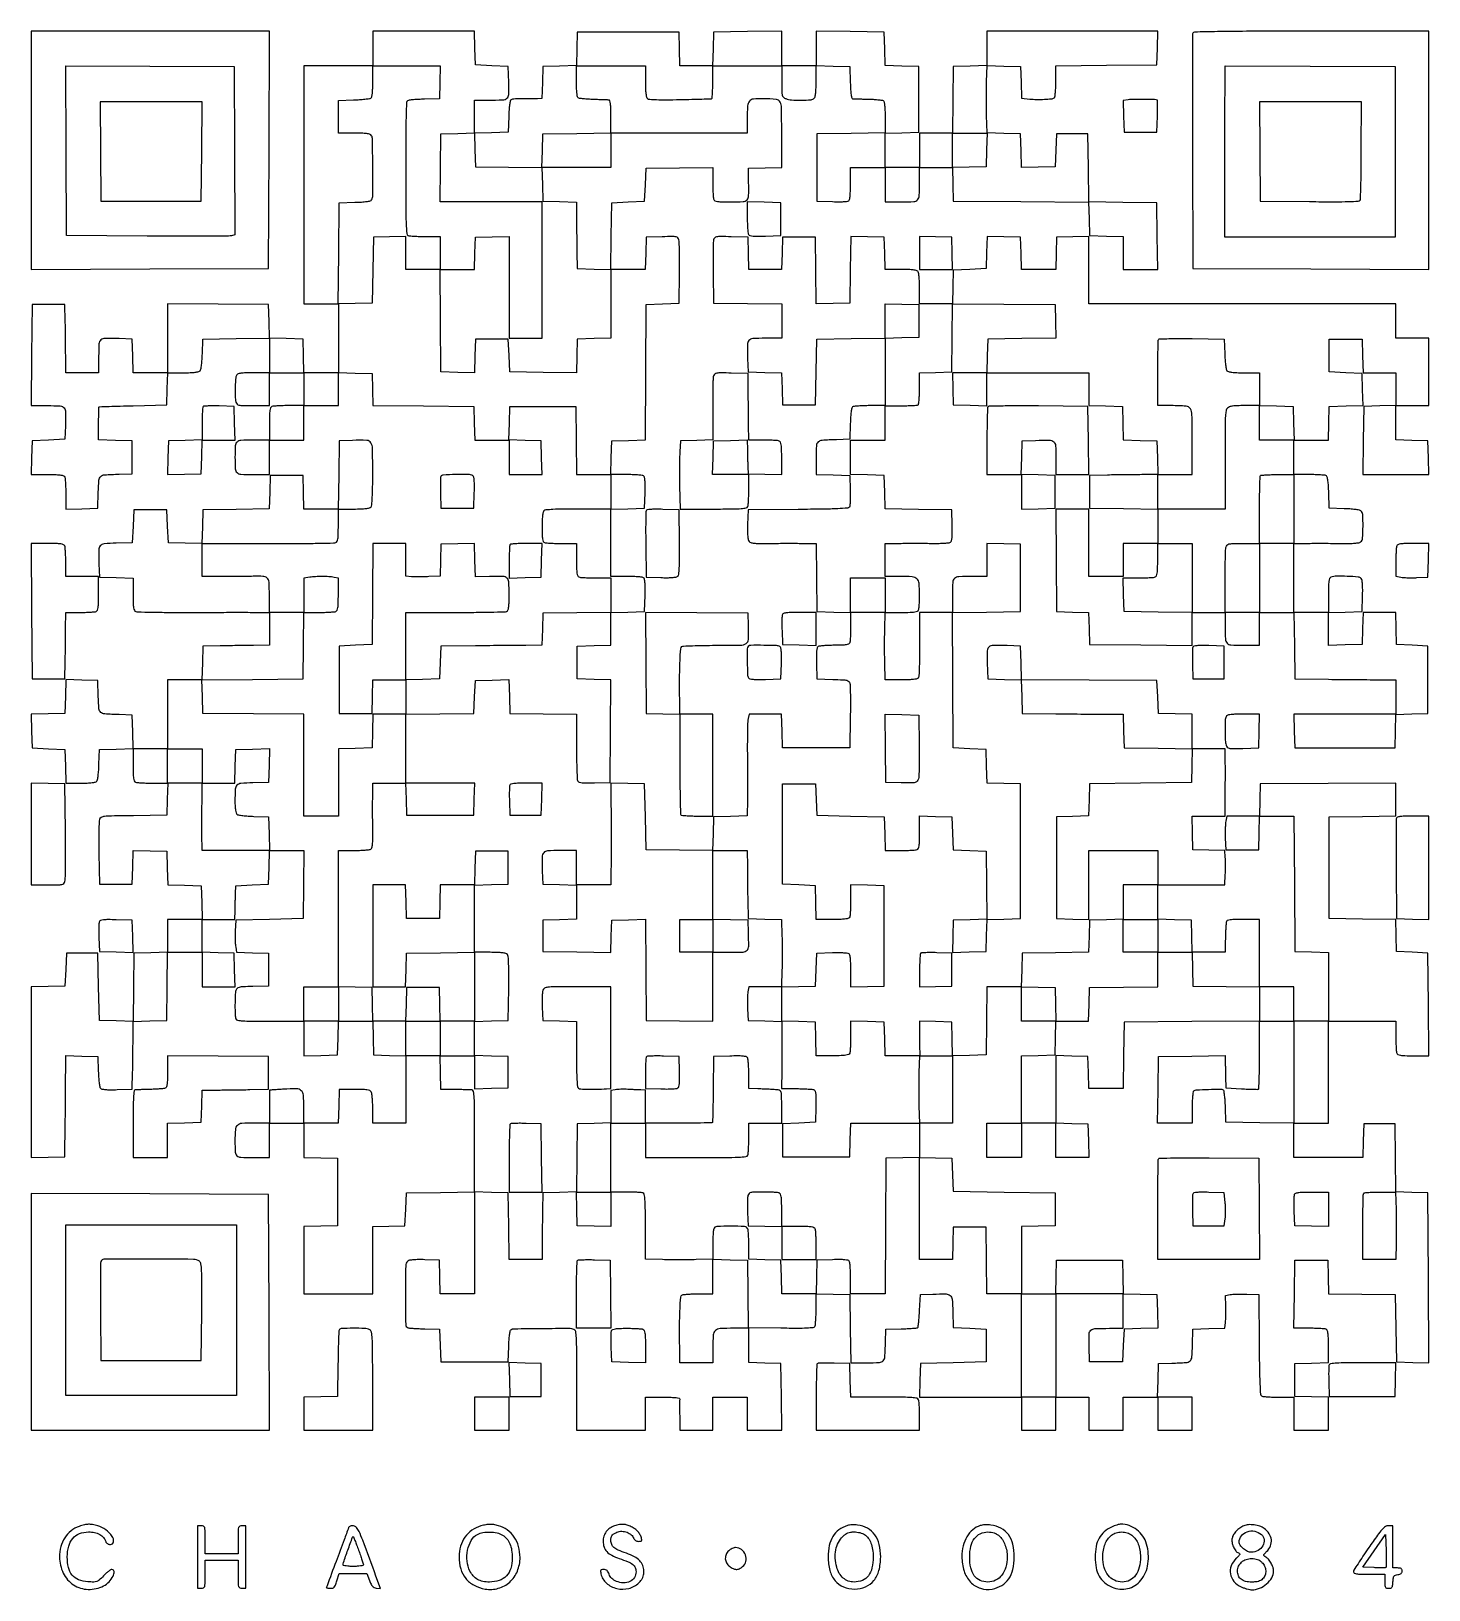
# Model space of a CAD drawing. Extents: x 179 to 1071, y 112 to 1107.
import ezdxf

# ---------------------------------------------------------------- set-up
doc = ezdxf.new("R2010")
doc.units = 0

msp = doc.modelspace()

# ---------------------------------------------------------------- linework, layer by layer
for points in [[(397, 1096), (397, 1085), (375, 1085), (353, 1085), (353, 1009), (353, 933), (364, 933), (375, 933), (375, 911), (375, 889), (364.033832, 889), (353.067663, 889), (352.783832, 899.75), (352.5, 910.5), (341.783492, 910.783492), (331.066984, 911.066984), (330.783492, 921.783492), (330.5, 932.5), (298.25, 932.763853), (266, 933.027706), (266, 911.013853), (266, 889), (255.033832, 889), (244.067663, 889), (243.783832, 899.75), (243.5, 910.5), (235, 910.795054, 0.009927), (226.034911, 910.928151, 0.179688), (223.397028, 909.933469, 0.203196), (222.211645, 907.50249, 0.01319), (222, 899.480948), (222, 889), (211.5, 889), (201, 889), (200.953106, 900.25, 0.001132), (200.920497, 905.319391, 0.000699), (200.860325, 911.279688, 0.000701), (200.784374, 917.168766, 0.001261), (200.703106, 922), (200.5, 932.5), (190, 932.5), (179.5, 932.5), (179.236147, 900.25), (178.972294, 868), (189.467095, 868, -0.013155), (197.499935, 867.788621, -0.203075), (199.932541, 866.603567, -0.179838), (200.928049, 863.96602, -0.009933), (200.795054, 855), (200.5, 846.5), (190, 846), (179.5, 845.5), (179.216168, 834.75), (178.932337, 824), (189.359179, 824, -0.005326), (194.946379, 823.940479, -0.03028), (197.908208, 823.697521, -0.062919), (199.600474, 823.232706, -0.205485), (200.393011, 822.418213, -0.072102), (200.632129, 821.361085, -0.005887), (200.821697, 818.524199, -0.007809), (200.955696, 815.119197, -0.005929), (201, 811.383229), (201, 801.930034), (211.25, 802.215017), (221.5, 802.5), (221.784869, 812.7397, -0.012174), (222.190479, 820.50884, -0.196929), (223.34273, 822.803333, -0.165236), (225.85434, 823.832838, -0.008001), (235, 824.24922), (243.5, 824.5), (243.5, 835), (243.5, 845.5), (232.75, 845.783832), (222, 846.067663), (222, 856.533832, -0.002236), (222.018008, 860.560739, -0.003623), (222.073438, 863.984227, -0.000675), (222.148068, 866.99472, -0.221163), (222.25, 867.199707, -0.161135), (222.48009, 867.284872, -0.000127), (228.742188, 867.502398, -0.001379), (235.738752, 867.724348, -0.000841), (244, 867.949707), (265.5, 868.5), (265.784983, 878.75), (266.069966, 889), (275.912538, 889, 0.00779), (280.481628, 889.071192, 0.021916), (283.6686, 889.310616, 0.027978), (285.856766, 889.69694, 0.163273), (286.837437, 890.304124, 0.131421), (287.277004, 891.259099, 0.010763), (287.687053, 893.999888, 0.013854), (288.019842, 897.34104, 0.010217), (288.209882, 901.054124), (288.5, 910.5), (309.75, 910.769888), (331, 911.039775), (331, 900.019888), (331, 889), (321.122445, 889, 0.008007), (316.650849, 888.928383, 0.020508), (313.422515, 888.692167, 0.023985), (311.153003, 888.321231, 0.168891), (310.209897, 887.75, 0.156278), (309.465854, 885.895407, 0.009772), (309.155528, 879.926116, 0.014685), (309.137509, 873.979564, 0.054947), (309.643819, 870.283001, 0.131374), (310.3589, 868.99603, 0.150395), (311.587502, 868.318709, 0.047649), (314.030262, 868.048777, 0.003707), (320.608408, 868), (331, 868), (331, 878.5), (331, 889), (342, 889), (353, 889), (353, 878.5), (353, 868), (343.581787, 868, 0.005951), (339.859224, 867.955695, 0.007831), (336.465525, 867.821697, 0.005915), (333.638111, 867.632106, 0.07203), (332.581787, 867.393011, 0.205218), (331.76761, 866.601595, 0.063068), (331.30265, 864.913621, 0.030363), (331.059586, 861.960143, 0.005351), (331, 856.393011), (331, 846), (320.616631, 846, 0.011737), (312.771617, 845.815814, 0.179999), (310.322049, 844.771099, 0.191575), (309.228611, 842.405154, 0.013589), (309.027309, 835, 0.013589), (309.228611, 827.594846, 0.191575), (310.322049, 825.228901, 0.179999), (312.771617, 824.184186, 0.011737), (320.616631, 824), (331, 824), (331, 835), (331, 846), (342, 846), (353, 846), (353, 857), (353, 868), (364, 868), (375, 868), (375, 878.533832), (375, 889.067663), (385.75, 888.783832), (396.5, 888.5), (396.784831, 878.263807), (397.069661, 868.027614), (429.284831, 867.763807), (461.5, 867.5), (461.783832, 856.75), (462.067663, 846), (473.033832, 846), (484, 846), (484, 835), (484, 824), (494.533832, 824), (505.067663, 824), (504.783832, 834.75), (504.5, 845.5), (494.216527, 845.785353), (483.933054, 846.070705), (484.216527, 856.785353), (484.5, 867.5), (505.5, 867.5), (526.5, 867.5), (526.769502, 845.75), (527.039005, 824), (538.019502, 824), (549, 824), (549, 813), (549, 802), (528.2, 802, 0.003169), (518.406919, 801.937931, 0.010454), (511.954487, 801.721154, 0.00933), (507.461896, 801.391927, 0.175156), (506.2, 800.8, 0.148618), (505.678473, 799.822996, 0.020076), (505.315267, 797.500056, 0.019202), (505.075751, 794.37742, 0.009539), (505, 790.406989, 0.006405), (505.062206, 785.550838, 0.033615), (505.309523, 782.894083, 0.068495), (505.779618, 781.357006, 0.195123), (506.581787, 780.606989, 0.07203), (507.638111, 780.367894, 0.005915), (510.465525, 780.178303, 0.007831), (513.859224, 780.044305, 0.005951), (517.581787, 780), (527, 780), (527, 769.606989, 0.005351), (527.059586, 764.039857, 0.030363), (527.30265, 761.086379, 0.063068), (527.76761, 759.398405, 0.205218), (528.581787, 758.606989, 0.07203), (529.638111, 758.367894, 0.005915), (532.465525, 758.178303, 0.007831), (535.859224, 758.044305, 0.005951), (539.581787, 758), (549, 758), (549, 747.019502), (549, 736.039005), (527.25, 735.769502), (505.5, 735.5), (505.215017, 725.25), (504.930034, 715), (494.715017, 714.93247, 0.000223), (489.344756, 714.894572, 0.000064), (481.038161, 714.831177, 0.000065), (471.672008, 714.757282, 0.000069), (462.5, 714.68247), (440.5, 714.5), (440, 704), (439.5, 693.5), (428.75, 693.216168), (418, 692.932337), (418, 714.466168), (418, 736), (449.418213, 736, 0.001805), (461.574492, 736.043875, 0.002793), (472.071975, 736.178303, 0.000865), (481.16888, 736.361364, 0.086353), (482.418213, 736.606989, 0.204366), (483.231384, 737.394846, 0.063541), (483.696802, 739.06926, 0.030628), (483.940206, 741.996324, 0.005432), (484, 747.5, 0.013049), (483.792863, 755.435495, 0.196933), (482.638261, 757.881148, 0.181871), (480.058796, 758.914454, 0.010845), (471.524293, 758.910315), (462.5, 758.710175), (462.215829, 769.388573), (461.931657, 780.06697), (451.215829, 779.783485), (440.5, 779.5), (440.215876, 769.327811), (439.931752, 759.155621), (432.715876, 758.827811, -0.005796), (429.67822, 758.72508, -0.005156), (426.518101, 758.687464, -0.00518), (423.67485, 758.712397, -0.015863), (421.75, 758.810365), (418, 759.120731), (418, 769.560365), (418, 780), (407.513853, 780), (397.027706, 780), (396.763853, 747.75), (396.5, 715.5), (386, 715), (375.5, 714.5), (375.5, 693), (375.5, 671.5), (386, 671.5), (396.5, 671.5), (396.783832, 682.25), (397.067663, 693), (407.533832, 693), (418, 693), (418, 682), (418, 671), (407.533832, 671), (397.067663, 671), (396.783832, 660.25), (396.5, 649.5), (385.75, 649.216168), (375, 648.932337), (375, 627.466168), (375, 606), (364, 606), (353, 606), (353, 638.486147), (353, 670.972294), (320.75, 671.236147), (288.5, 671.5), (288.216309, 682.236102), (287.932619, 692.972205), (320.216309, 693.236102), (352.5, 693.5), (352.769888, 714.75), (353.039775, 736), (362.4381, 736, 0.005963), (366.153043, 736.044306, 0.007843), (369.540317, 736.178303, 0.005931), (372.362347, 736.367906, 0.071989), (373.418213, 736.606989, 0.204586), (374.231644, 737.395764, 0.063419), (374.696944, 739.073666, 0.03056), (374.94026, 742.007528, 0.005411), (375, 747.527534), (375, 757.841089), (372.25, 758.37044, 0.031773), (369.001596, 758.784034, 0.01523), (364.798102, 758.921369, 0.015165), (360.45992, 758.799323, 0.023778), (356.75, 758.404585), (353, 757.824204), (353, 746.912102), (353, 736), (342, 736), (331, 736), (331, 746.932612, 0.013391), (330.773718, 755.380069, 0.20344), (329.514188, 757.954786, 0.177187), (326.707856, 759.022958, 0.009718), (317.130647, 758.960967, -0.003237), (312.738252, 758.875592, -0.001882), (307.46494, 758.827096, -0.001881), (302.180277, 758.818277, -0.003176), (297.75, 758.855698), (288, 759), (288, 769.5), (288, 780), (298.25, 780.067715, -0.001594), (304.089228, 780.087677, -0.0003), (314.760556, 780.083735, -0.000321), (327.227147, 780.06364, -0.000294), (340.06253, 780.027161, 0.001933), (352.281505, 780.032486, 0.002979), (362.849261, 780.140912, 0.000972), (371.986215, 780.306875, 0.086792), (373.31253, 780.566435, 0.190614), (374.195086, 781.377346, 0.074965), (374.693832, 782.982157, 0.032874), (374.941912, 785.861562, 0.005055), (375, 791.606989), (375, 802), (384.877555, 802, 0.007667), (389.502758, 802.070928, 0.022315), (392.688597, 802.311248, 0.029279), (394.858683, 802.702674, 0.161656), (395.85261, 803.322407, 0.15522), (396.358061, 804.570675, 0.006392), (396.670865, 809.453495, 0.009049), (396.886415, 815.964664, 0.003707), (396.95346, 824.808774, 0.003849), (396.833408, 840.747019, 0.135257), (395.799004, 844.289341, 0.251955), (393.161413, 845.814148, 0.016309), (384, 845.795054), (375.5, 845.5), (375.230498, 823.75), (374.960995, 802), (364.014329, 802), (353.067663, 802), (352.783832, 812.75), (352.5, 823.5), (342, 823.5), (331.5, 823.5), (331.216369, 812.76979), (330.932738, 802.03958), (309.716369, 801.76979), (288.5, 801.5), (288.215829, 790.716515), (287.931657, 779.93303), (277.215829, 780.216515), (266.5, 780.5), (266, 791), (265.5, 801.5), (255, 801.5), (244.5, 801.5), (244, 791), (243.5, 780.5), (233.2603, 780.215131, 0.013827), (225.45705, 779.781878, 0.200378), (223.051258, 778.533568, 0.174565), (222.074823, 775.86687, 0.010012), (222.204946, 767), (222.5, 758.5), (233.25, 758.216168), (244, 757.932337), (244, 747.573157, 0.005101), (244.058267, 741.861525, 0.032774), (244.30608, 738.984597, 0.074212), (244.802375, 737.37794, 0.191448), (245.679352, 736.56955, 0.086497), (246.998062, 736.310676, 0.000989), (255.992397, 736.137047, 0.003001), (266.399537, 736.019221, 0.001949), (278.429352, 736.002141, -0.000192), (291.113082, 736.02872, -0.000204), (303.53081, 736.044909, -0.000194), (314.21364, 736.05033, -0.00095), (320.25, 736.03958), (331, 736), (331, 725.5), (331, 715), (320.75, 714.902492, 0.000362), (316.032594, 714.8542, 0.000201), (310.279688, 714.788832, 0.0002), (304.45558, 714.717978, 0.000324), (299.5, 714.652492), (288.5, 714.5), (288.216168, 703.75), (287.932337, 693), (276.966168, 693), (266, 693), (266, 671), (266, 649), (255.033832, 649), (244.067663, 649), (243.783832, 659.75), (243.5, 670.5), (235, 670.75078, -0.008001), (225.85434, 671.167162, -0.165236), (223.34273, 672.196667, -0.196929), (222.190479, 674.49116, -0.012174), (221.784869, 682.2603), (221.5, 692.5), (211.284183, 692.784606), (201.068365, 693.069211), (200.784183, 682.284606), (200.5, 671.5), (189.716515, 671.215829), (178.93303, 670.931657), (179.216515, 660.215829), (179.5, 649.5), (190, 649), (200.5, 648.5), (200.783832, 637.75), (201.067663, 627), (210.411387, 627, 0.008407), (214.718443, 627.072423, 0.022706), (217.766915, 627.313852, 0.028883), (219.875369, 627.70229, 0.160902), (220.837437, 628.304124, 0.131421), (221.277004, 629.259099, 0.010763), (221.687053, 631.999888, 0.013854), (222.019842, 635.34104, 0.010217), (222.209882, 639.054124), (222.5, 648.5), (233.25, 648.783832), (244, 649.067663), (244, 638.640821, 0.005326), (244.059521, 633.053621, 0.03028), (244.302479, 630.091792, 0.062919), (244.767294, 628.399526, 0.205485), (245.581787, 627.606989, 0.072102), (246.638915, 627.367871, 0.005887), (249.475801, 627.178303, 0.007809), (252.880803, 627.044304, 0.005929), (256.616771, 627), (266.069966, 627), (265.784983, 616.75), (265.5, 606.5), (244.264071, 606.230153, 0.001409), (230.278509, 606.013017, 0.023985), (225.688428, 605.708231, 0.091828), (223.50878, 605.040176, 0.215598), (222.48036, 603.730153, 0.05497), (222.272296, 602.151323, 0.002262), (222.176829, 596.426983, 0.003912), (222.147424, 589.632756, 0.002763), (222.216289, 582), (222.5, 562.5), (233, 562.5), (243.5, 562.5), (243.784171, 573.283485), (244.068343, 584.06697), (254.784171, 583.783485), (265.5, 583.5), (265.783492, 572.783492), (266.066984, 562.066984), (276.783492, 561.783492), (287.5, 561.5), (287.783832, 550.75), (288.067663, 540), (277.033832, 540), (266, 540), (266, 529.533832), (266, 519.067663), (255.25, 518.783832), (244.5, 518.5), (244.230404, 496.716367), (243.960808, 474.932734), (233.230404, 475.216367), (222.5, 475.5), (222, 497), (221.5, 518.5), (211.5, 518.5), (201.5, 518.5), (201, 508), (200.5, 497.5), (189.75, 497.216168), (179, 496.932337), (179, 442.432337), (179, 387.932337), (189.75, 388.216168), (200.5, 388.5), (200.698391, 410, 0.000195), (200.778129, 419.022361, 0.000176), (200.853665, 428.352464, 0.000176), (200.915426, 436.708876, 0.000563), (200.948391, 442.284983), (201, 453.069966), (211.25, 452.784983), (221.5, 452.5), (221.790118, 443.054124, 0.009941), (221.977975, 439.343588, 0.013554), (222.304236, 436.010384, 0.01037), (222.704917, 433.274446, 0.132407), (223.132908, 432.339856, 0.167678), (224.095359, 431.755311, 0.030434), (226.191022, 431.432811, 0.02274), (229.289227, 431.289042, 0.007523), (233.84279, 431.353465), (243.5, 431.635467), (243.704554, 442.567734, 0.001122), (243.786258, 447.529528, 0.000668), (243.86237, 453.436521, 0.000669), (243.922472, 459.323, 0.001158), (243.954554, 464.216168), (244, 474.932337), (254.75, 475.216168), (265.5, 475.5), (265.769502, 497.25), (266.039005, 519), (277.019502, 519), (288, 519), (288, 508), (288, 497), (298.533832, 497), (309.067663, 497), (308.783832, 507.75), (308.5, 518.5), (298.25, 518.784983), (288, 519.069966), (288, 529.534983), (288, 540), (298.5, 540), (309, 540), (309.111066, 545.75, -0.000597), (309.16368, 548.315351, -0.000388), (309.230318, 551.279688, -0.00039), (309.29986, 554.172908, -0.000742), (309.361066, 556.5), (309.5, 561.5), (320, 562), (330.5, 562.5), (330.783832, 573.25), (331.067663, 584), (342.053334, 584), (353.039005, 584), (352.769502, 562.25), (352.5, 540.5), (331, 540), (309.5, 539.5), (309.192221, 532.5, 0.009283), (309.118216, 529.584177, 0.008769), (309.150106, 526.611713, 0.00876), (309.270626, 523.981362, 0.030047), (309.481052, 522.284554), (310.077661, 519.069109), (320.288831, 518.784554), (330.5, 518.5), (330.5, 508), (330.5, 497.5), (320.357794, 497.216207, 0.004239), (314.122991, 496.988837, 0.045994), (311.631874, 496.645775, 0.13437), (310.355481, 495.955228, 0.137305), (309.621449, 494.716207, 0.056369), (309.147458, 491.56532, 0.008974), (309.0303, 485.316115, 0.007455), (309.119202, 479.016684, 0.084547), (309.606989, 476.581787, 0.258697), (310.662537, 475.696146, 0.030015), (313.835307, 475.275578, 0.015901), (319.485827, 475.049566, 0.002045), (331.606989, 475), (353, 475), (353, 463.966168), (353, 452.932337), (363.75, 453.216168), (374.5, 453.5), (374.783832, 464.25), (375.067663, 475), (386, 475), (396.932337, 475), (397.216168, 464.25), (397.5, 453.5), (407.75, 453.215017), (418, 452.930034), (418, 431.465017), (418, 410), (407.5, 410), (397, 410), (396.984687, 419.25, 0.009417), (396.909853, 422.901756, 0.01245), (396.696332, 426.221825, 0.00988), (396.396689, 428.962891, 0.109209), (396.024555, 429.99451, 0.171222), (395.084581, 430.735978, 0.04751), (393.229992, 431.177624, 0.027898), (390.25304, 431.425439, 0.006678), (385.289868, 431.49451), (375.5, 431.5), (375.216168, 420.75), (374.932337, 410), (363.966168, 410), (353, 410), (353, 419.964816, 0.018486), (352.70887, 427.836462, 0.192208), (351.316585, 430.691543, 0.185082), (348.313111, 431.860867, 0.016937), (340.157721, 431.627347, 0.000292), (336.820772, 431.416568, 0.000466), (333.969768, 431.232141, 0.000082), (331.448979, 431.066299, 0.025908), (331.25, 431.042778, 0.358071), (331.147842, 430.924795, 0.000558), (331.073438, 427.928191, 0.003696), (331.017975, 424.52913, 0.002231), (331, 420.5), (331, 410), (321.035184, 410, 0.016247), (313.365571, 409.750721, 0.174549), (310.559388, 408.52907, 0.186703), (309.274311, 405.837384, 0.019069), (309, 398.647529, 0.01362), (309.196463, 391.43646, 0.195954), (310.269946, 389.16497, 0.176701), (312.674412, 388.169508, 0.010683), (320.606989, 388), (331, 388), (331, 399), (331, 410), (342, 410), (353, 410), (353, 399.033832), (353, 388.067663), (363.75, 387.783832), (374.5, 387.5), (374.5, 366), (374.5, 344.5), (363.75, 344.216168), (353, 343.932337), (353, 322.466168), (353, 301), (375.055624, 301), (397.111249, 301), (396.995454, 311.25, -0.001407), (396.955312, 315.981996, -0.00077), (396.931349, 321.783474, -0.000767), (396.925115, 327.676548, -0.001222), (396.93983, 332.715017), (397, 343.930034), (407.25, 344.215017), (417.5, 344.5), (418, 355), (418.5, 365.5), (440.25, 365.769502), (462, 366.039005), (462, 333.519502), (462, 301), (451.033832, 301), (440.067663, 301), (439.783832, 311.75), (439.5, 322.5), (430.149285, 322.788859, 0.009044), (426.042317, 322.84141, 0.018924), (422.849829, 322.703614, 0.020746), (420.486141, 322.412685, 0.132968), (419.399285, 321.916414, 0.21941), (417.974523, 318.937306, 0.003712), (417.849713, 300.303682, 0.003116), (417.980784, 281.46756, 0.306927), (419.430195, 279.388413, 0.070041), (420.402427, 279.164303, 0.004988), (423.177963, 278.950933, 0.006948), (426.506234, 278.774857, 0.005185), (430.180195, 278.669798), (439.5, 278.5), (440, 268), (440.5, 257.5), (462, 257.5), (483.5, 257.5), (483.788805, 267.464966, -0.009185), (483.978344, 271.465495, -0.015642), (484.302506, 274.797089, -0.011428), (484.70247, 277.423379, -0.213988), (485.160452, 278.099165, -0.13594), (487.320716, 278.728202, -0.001145), (504.929603, 278.919042, -0.001586), (522.196447, 279.011854, -0.092414), (525.290056, 278.44219, -0.271023), (526.304411, 277.175068, -0.023314), (526.731453, 272.880266, -0.01197), (526.955944, 265.018326, -0.001152), (527, 245.893011), (527, 214), (549, 214), (571, 214), (571, 224.5), (571, 235), (582.043837, 235, -0.005353), (587.436059, 234.942266, -0.023244), (590.625709, 234.725378, -0.037204), (592.514505, 234.364582, -0.375493), (592.925354, 233.75, 0.029686), (592.865555, 232.894407, 0.001563), (592.84552, 230.15, 0.00246), (592.84795, 226.884359, 0.001786), (592.881517, 223.25), (593, 214), (603.5, 214), (614, 214), (614, 224.5), (614, 235), (625, 235), (636, 235), (636, 224.5), (636, 214), (647.019888, 214), (658.039775, 214), (657.769888, 235.25), (657.5, 256.5), (647.25, 256.784983), (637, 257.069966), (637, 268.034983), (637, 279), (627.434259, 279, 0.013421), (618.652839, 278.764238, 0.170843), (615.649476, 277.522304, 0.194265), (614.28305, 274.740087, 0.018196), (614, 266.964816), (614, 257), (603.5, 257), (593, 257), (592.884747, 267.75, -0.003892), (592.844358, 281.501519, -0.010073), (593.092176, 291.415574, -0.006272), (593.520588, 298.834649, -0.237122), (594.351972, 300.234687, -0.117849), (595.189872, 300.526064, -0.007012), (597.879954, 300.758058, -0.010235), (601.123011, 300.92534, -0.007353), (604.75, 300.984687), (614, 301), (614, 312.032751), (614, 323.065502), (625.059235, 322.782751), (636.11847, 322.5), (636.309235, 301), (636.5, 279.5), (657.428109, 279.22917, 0.002701), (667.928451, 279.150006, 0.012029), (674.091209, 279.285113, 0.012869), (678.095412, 279.572759, 0.230932), (679.162796, 280.22917, 0.115938), (679.482287, 281.147848, 0.007408), (679.73694, 284.000694, 0.010534), (679.92008, 287.443496, 0.007628), (679.984687, 291.283832), (680, 301.067663), (690.75, 300.783832), (701.5, 300.5), (701.769502, 278.75), (702.039005, 257), (712.50045, 257, 0.011615), (720.475254, 257.185286, 0.199966), (722.786976, 258.276951, 0.170041), (723.829986, 260.757562, 0.007917), (724.24922, 270), (724.5, 278.5), (734.33884, 278.672173, 0.006114), (738.157126, 278.785708, 0.0092), (741.481737, 278.986604, 0.004687), (744.269295, 279.232903, 0.17277), (744.83884, 279.5008, 0.167794), (745.11859, 280.070473, 0.004289), (745.452659, 282.952261, 0.008673), (745.760501, 286.383219, 0.005756), (746, 290.328626), (746.5, 300.5), (754.496645, 300.796504, -0.010944), (762.958841, 300.924926, -0.179106), (765.567079, 299.939704, -0.195806), (766.788181, 297.526579, -0.013482), (767.215131, 289.7397), (767.5, 279.5), (778, 279), (788.5, 278.5), (788.5, 268), (788.5, 257.5), (767.5, 257), (746.5, 256.5), (746.216298, 245.762751), (745.932595, 235.025501), (767.716298, 235.065187, -0.000289), (776.844723, 235.076532, -0.000264), (786.25885, 235.077812, -0.000264), (794.672478, 235.070075, -0.000858), (800.25, 235.052436), (811, 235), (811, 224.5), (811, 214), (822, 214), (833, 214), (833, 224.5), (833, 235), (843.5, 235), (854, 235), (854, 224.5), (854, 214), (865, 214), (876, 214), (876, 224.5), (876, 235), (887, 235), (898, 235), (898, 224.5), (898, 214), (909, 214), (920, 214), (920, 224.5), (920, 235), (908.966168, 235), (897.932337, 235), (898.216168, 245.75), (898.5, 256.5), (907, 256.75078, 0.008001), (916.14566, 257.167162, 0.165236), (918.65727, 258.196667, 0.196929), (919.809521, 260.49116, 0.012174), (920.215131, 268.2603), (920.5, 278.5), (930.62757, 278.783631), (940.755139, 279.067263), (941.245984, 282.783631, 0.02043), (941.416849, 284.667274, 0.007166), (941.512695, 287.383123, 0.007101), (941.532878, 290.376392, 0.008251), (941.464663, 293.222743), (941.192497, 299.945487), (944.346249, 300.529234, -0.031064), (946.043619, 300.735482, -0.008198), (948.776711, 300.851473, -0.008289), (951.8973, 300.880936, -0.008427), (955, 300.80649), (962.5, 300.5), (962.764319, 268.550168, 0.001803), (962.951056, 252.830801, 0.007577), (963.240328, 243.392156, 0.00522), (963.604237, 236.927232, 0.238962), (964.264319, 235.81548, 0.116655), (965.161958, 235.504391, 0.00716), (968.001081, 235.256679, 0.010334), (971.425135, 235.078324, 0.007451), (975.25, 235.015313), (985, 235), (985, 224.5), (985, 214), (996, 214), (1007, 214), (1007, 224.466168), (1007, 234.932337), (996.25, 235.216168), (985.5, 235.5), (985.5, 246), (985.5, 256.5), (996.25, 256.783832), (1007, 257.067663), (1007, 267.426843, 0.005377), (1006.940349, 272.973908, 0.030446), (1006.697178, 275.919034, 0.063217), (1006.232073, 277.602718, 0.20495), (1005.418213, 278.393011, 0.07207), (1004.36144, 278.632119, 0.005899), (1001.528746, 278.821697, 0.007818), (998.128746, 278.955696, 0.005939), (994.39871, 279), (984.960995, 279), (985.230498, 300.75), (985.5, 322.5), (996, 322.5), (1006.5, 322.5), (1006.783631, 311.76979), (1007.067262, 301.03958), (1028.283631, 300.76979), (1049.5, 300.5), (1050, 279), (1050.5, 257.5), (1060.758629, 257.214922), (1071.017259, 256.929843), (1070.758629, 311.214922), (1070.5, 365.5), (1060.269405, 365.784769), (1050.038811, 366.069538), (1049.769405, 387.784769), (1049.5, 409.5), (1039.5, 409.5), (1029.5, 409.5), (1029.216168, 398.75), (1028.932337, 388), (1006.966168, 388), (985, 388), (985, 399), (985, 410), (996, 410), (1007, 410), (1007, 442.5), (1007, 475), (1028.5, 475), (1050, 475), (1050, 465.581787, 0.005951), (1050.044305, 461.859224, 0.007831), (1050.178303, 458.465525, 0.005915), (1050.367894, 455.638111, 0.07203), (1050.606989, 454.581787, 0.201272), (1051.382022, 453.772279, 0.065239), (1053.008523, 453.305235, 0.031606), (1055.841873, 453.060568, 0.005737), (1061.120653, 453), (1071.027329, 453), (1070.763664, 485.75), (1070.5, 518.5), (1060.5, 519), (1050.5, 519.5), (1050.215235, 529.730213), (1049.930471, 539.960427), (1028.715235, 540.230213), (1007.5, 540.5), (1007.5, 573), (1007.5, 605.5), (1028.75, 605.769888), (1050, 606.039775), (1050, 616.53051), (1050, 627.021245), (1006.75, 626.760623), (963.5, 626.5), (963.215017, 616.25), (962.930034, 606), (952.51033, 606), (942.090626, 606), (941.472298, 602.704028, 0.030873), (941.254166, 600.9499, 0.008632), (941.130489, 598.186627, 0.008674), (941.098749, 595.049575, 0.00902), (941.176985, 591.954028), (941.5, 584.5), (952, 584.5), (962.5, 584.5), (962.783832, 595.25), (963.067663, 606), (974.023209, 606), (984.978755, 606), (985.239377, 562.75), (985.5, 519.5), (996.25, 519.216168), (1007, 518.932337), (1007, 496.966168), (1007, 475), (996, 475), (985, 475), (985, 486), (985, 497), (974, 497), (963, 497), (963, 518.5), (963, 540), (952.5, 540, 0.006109), (947.478816, 539.938651, 0.023127), (944.346248, 539.716867, 0.032638), (942.387958, 539.356104, 0.312239), (941.858431, 538.75, 0.006668), (941.59751, 536.134712, 0.007792), (941.4217, 533.645783, 0.005874), (941.291955, 530.643419, 0.001963), (941.171044, 526.25), (941, 519), (930.534983, 519), (920.069966, 519), (919.784983, 529.25), (919.5, 539.5), (908.75, 539.783832), (898, 540.067663), (898, 551.033832), (898, 562), (919.414673, 562), (940.829346, 562), (941.164673, 568.75, 0.007035), (941.267618, 571.643194, 0.005663), (941.299273, 574.755667, 0.005727), (941.263003, 577.631943, 0.014573), (941.152003, 579.716099), (940.804005, 583.932198), (930.652003, 584.216099), (920.5, 584.5), (920.216168, 595.25), (919.932337, 606), (930.466168, 606), (941, 606), (941.117048, 620.25, 0.000622), (941.180452, 629.347444, 0.00189), (941.192484, 635.533533, 0.002562), (941.157364, 640.580495, 0.002383), (941.070258, 645.75), (941, 649), (930.5, 649), (920, 649), (920, 659.966168), (920, 670.932337), (909.25, 671.216168), (898.5, 671.5), (898, 682), (897.5, 692.5), (854.283724, 692.760597), (811.067448, 693.021195), (810.783724, 703.760597), (810.5, 714.5), (802, 714.795054, 0.009619), (792.971409, 714.934656, 0.179386), (790.349379, 713.951391, 0.210395), (789.214168, 711.5543, 0.013848), (789.215323, 703.722245), (789.5, 693.5), (800.216508, 693.216508), (810.933016, 692.933016), (811.216508, 682.216508), (811.5, 671.5), (833, 671.277664, 0.000338), (842.01732, 671.190516, 0.000307), (851.332249, 671.112513, 0.000307), (859.668059, 671.052945, 0.000988), (865.216168, 671.027664), (875.932337, 671), (876.216168, 660.25), (876.5, 649.5), (898.283633, 649.230404), (920.067266, 648.960808), (919.783633, 638.230404), (919.5, 627.5), (887, 627), (854.5, 626.5), (854.215399, 616.284601), (853.930798, 606.069202), (843.715399, 605.784601), (833.5, 605.5), (833.5, 573), (833.5, 540.5), (843.75, 540.215017), (854, 539.930034), (854, 561.965017), (854, 584), (876, 584), (898, 584), (898, 573), (898, 562), (887, 562), (876, 562), (876, 551.033832), (876, 540.067663), (865.25, 539.783832), (854.5, 539.5), (854.215235, 529.269787), (853.930471, 519.039573), (832.715235, 518.769787), (811.5, 518.5), (811.216168, 507.75), (810.932337, 497), (799.985671, 497), (789.039005, 497), (788.769502, 475.25), (788.5, 453.5), (777.784171, 453.216515), (767.068343, 452.93303), (766.784171, 463.716515), (766.5, 474.5), (756.25, 474.784983), (746, 475.069966), (745.892928, 471.284983, 0.006836), (745.864578, 469.344497, 0.002233), (745.874681, 466.482151, 0.002225), (745.914246, 463.303276, 0.002509), (745.981166, 460.25), (746.176475, 453), (735.122069, 453), (724.067663, 453), (723.783832, 463.75), (723.5, 474.5), (712.75, 474.783832), (702, 475.067663), (702, 465.615619, -0.00593), (701.955696, 461.880092, -0.007809), (701.821697, 458.475463, -0.005887), (701.632128, 455.638889, -0.0721), (701.393011, 454.581787, -0.20495), (700.602718, 453.767927, -0.063217), (698.919034, 453.302822, -0.030446), (695.973908, 453.059651, -0.005377), (690.426843, 453), (680.067663, 453), (679.783832, 463.75), (679.5, 474.5), (668.75, 474.783832), (658, 475.067663), (658, 486), (658, 496.932337), (668.75, 497.216168), (679.5, 497.5), (680, 508), (680.5, 518.5), (690.417355, 518.788231, -0.006827), (695.195195, 518.861823, -0.023663), (698.282937, 518.721018, -0.033714), (700.294865, 518.395734, -0.19692), (701.152042, 517.788231, -0.11554), (701.475676, 516.859509, -0.007548), (701.733781, 514.004417, -0.010646), (701.919289, 510.557744, -0.007729), (701.984687, 506.716168), (702, 496.932337), (712.75, 497.216168), (723.5, 497.5), (723.5, 529.5), (723.5, 561.5), (712.75, 561.783832), (702, 562.067663), (702, 552.615619, -0.00593), (701.955696, 548.880092, -0.007809), (701.821697, 545.475463, -0.005887), (701.632128, 542.638889, -0.0721), (701.393011, 541.581787, -0.20495), (700.602718, 540.767927, -0.063217), (698.919034, 540.302822, -0.030446), (695.973908, 540.059651, -0.005377), (690.426843, 540), (680.067663, 540), (679.783832, 550.75), (679.5, 561.5), (669, 562), (658.5, 562.5), (658.5, 594.5), (658.5, 626.5), (669, 626.5), (679.5, 626.5), (680, 616.5), (680.5, 606.5), (702, 606), (723.5, 605.5), (723.783832, 594.75), (724.067663, 584), (733.452044, 584, 0.005972), (737.161644, 584.044307, 0.007852), (740.544413, 584.178303, 0.005942), (743.36267, 584.367915, 0.07196), (744.418213, 584.606989, 0.205495), (745.232716, 585.399564, 0.062914), (745.697526, 587.091976, 0.030277), (745.940481, 590.054089, 0.005326), (746, 595.641972), (746, 606.069966), (756.25, 605.784983), (766.5, 605.5), (767, 595), (767.5, 584.5), (778, 584), (788.5, 583.5), (788.769408, 561.784029), (789.038815, 540.068057), (778.269408, 539.784029), (767.5, 539.5), (767.214639, 529.21581), (766.929279, 518.931619), (777.714639, 519.21581), (788.5, 519.5), (788.784613, 529.716519), (789.069227, 539.933039), (799.784613, 540.216519), (810.5, 540.5), (810.5, 583.5), (810.5, 626.5), (799.783492, 626.783492), (789.066984, 627.066984), (788.783492, 637.783492), (788.5, 648.5), (778, 649), (767.5, 649.5), (767.239392, 692.730468), (766.978784, 735.960936), (788.739392, 736.230468), (810.5, 736.5), (810.5, 758), (810.5, 779.5), (799.75, 779.783832), (789, 780.067663), (789, 769.533832), (789, 759), (780.25, 758.986345, 0.009397), (771.013049, 758.798314, 0.177077), (768.374267, 757.714658, 0.197977), (767.20366, 755.226269, 0.012204), (767, 746.883369), (767, 736), (756.5, 736), (746, 736), (746, 716.081787, -0.00284), (745.955997, 708.334577, -0.004216), (745.821697, 701.5499, -0.001919), (745.636501, 695.775876, -0.082815), (745.393011, 694.581787, -0.204723), (744.603667, 693.768196, -0.063344), (742.923602, 693.302968, -0.030517), (739.985525, 693.059706, -0.005398), (734.455395, 693), (724.124768, 693), (723.812384, 703.900107, -0.004492), (723.71519, 708.841483, -0.002693), (723.6841, 714.712026, -0.002696), (723.716137, 720.554047, -0.004692), (723.814338, 725.400107), (724.128677, 736), (734.457349, 736, 0.0054), (739.98632, 736.05971, 0.030522), (742.923915, 736.302978, 0.063352), (744.603732, 736.768214, 0.204707), (745.393011, 737.581787, 0.069575), (745.631384, 738.611523, 0.006874), (745.821697, 741.150793, 0.008569), (745.955639, 744.19831, 0.006697), (746, 747.510359, 0.022436), (745.681591, 754.602768, 0.187295), (744.281191, 757.429096, 0.169132), (741.262402, 758.724593, 0.017573), (733.428571, 759), (724, 759), (724, 769.5), (724, 780), (734.25, 780.088447, -0.001553), (738.898858, 780.114124, -0.000928), (744.426563, 780.117227, -0.000929), (749.930521, 780.09987, -0.001614), (754.5, 780.062219, 0.008106), (758.424425, 780.080836, 0.01122), (761.940918, 780.233524, 0.007951), (764.851029, 780.471905, 0.123217), (765.788231, 780.806417, 0.191548), (766.394534, 781.684608, 0.033315), (766.720088, 783.713042, 0.023521), (766.861197, 786.812264, 0.00688), (766.788231, 791.582645), (766.5, 801.5), (745.283631, 801.76979), (724.067262, 802.03958), (723.783631, 812.76979), (723.5, 823.5), (712.75, 823.783832), (702, 824.067663), (702, 835.033832), (702, 846), (713, 846), (724, 846), (724, 856.950612), (724, 867.901224), (734.034855, 867.913136, 0.005521), (737.949733, 867.961017, 0.007995), (741.405482, 868.096769, 0.004573), (744.300666, 868.283475, 0.120587), (745.034855, 868.521541, 0.226753), (745.418796, 869.118889, 0.008413), (745.716489, 871.852702, 0.013809), (745.930101, 875.18463, 0.009102), (746, 879.024034), (746, 888.930034), (756.25, 889.215017), (766.5, 889.5), (766.76954, 911.263639), (767.039081, 933.027279), (799.76954, 932.763639), (832.5, 932.5), (832.783633, 921.769596), (833.067266, 911.039192), (811.283633, 910.769596), (789.5, 910.5), (789.216168, 899.75), (788.932337, 889), (777.931185, 889), (766.930034, 889), (767.215017, 878.75), (767.5, 868.5), (778.25, 868.216168), (789, 867.932337), (789, 878.466168), (789, 889), (821.5, 889), (854, 889), (854, 878.533832), (854, 868.067663), (864.75, 867.783832), (875.5, 867.5), (875.783492, 856.783492), (876.066984, 846.066984), (886.783492, 845.783492), (897.5, 845.5), (897.783832, 834.75), (898.067663, 824), (887.783832, 823.929933, 0.000758), (883.019483, 823.890247, 0.000407), (877.142751, 823.827593, 0.000406), (871.150641, 823.753963, 0.000637), (866, 823.679933), (854.5, 823.5), (854.5, 813), (854.5, 802.5), (876.25, 802.230498), (898, 801.960995), (898, 790.980498), (898, 780), (887, 780), (876, 780), (876, 769.5), (876, 759), (865, 759), (854, 759), (854, 780.5), (854, 802), (843.486336, 802), (832.972671, 802), (833.236336, 769.25), (833.5, 736.5), (843.715399, 736.215399), (853.930798, 735.930798), (854.215399, 725.715399), (854.5, 715.5), (887.25, 715.236336), (920, 714.972671), (920, 725.486336), (920, 736), (930.5, 736), (941, 736), (941.013655, 727.75, 0.009915), (941.202872, 718.943869, 0.176041), (942.265527, 716.357376, 0.197625), (944.696972, 715.206034, 0.013006), (952.616631, 715), (963, 715), (963, 725.5), (963, 736), (973.980112, 736), (984.960225, 736), (985.230112, 714.75), (985.5, 693.5), (1007, 693.277664, 0.00034), (1016.019799, 693.190515, 0.000308), (1025.342188, 693.112513, 0.000308), (1033.688124, 693.052954, 0.000987), (1039.25, 693.027664), (1050, 693), (1050, 682), (1050, 671), (1017.466168, 671), (984.932337, 671), (985.216168, 660.25), (985.5, 649.5), (1017.5, 649.5), (1049.5, 649.5), (1049.783481, 660.215387), (1050.066961, 670.930773), (1060.283481, 671.215387), (1070.5, 671.5), (1070.5, 693), (1070.5, 714.5), (1060.5, 715), (1050.5, 715.5), (1050.215017, 725.75), (1049.930034, 736), (1039.5, 736), (1029.069966, 736), (1028.784983, 725.75), (1028.5, 715.5), (1017.75, 715.216168), (1007, 714.932337), (1007, 725.432337), (1007, 735.932337), (1017.75, 736.216168), (1028.5, 736.5), (1028.787447, 746.352416, 0.008425), (1028.84099, 750.698821, 0.018218), (1028.704098, 754.038774, 0.01987), (1028.414775, 756.497547, 0.134772), (1027.915003, 757.602416, 0.201634), (1026.03404, 758.581997, 0.010334), (1019.032076, 759.013429, 0.015033), (1012.140648, 759.087908, 0.087006), (1008.581787, 758.393011, 0.209079), (1007.763049, 757.585285, 0.06089), (1007.300233, 755.833669, 0.029178), (1007.058671, 752.756842, 0.005003), (1007, 746.893011), (1007, 736), (996, 736), (985, 736), (985, 758), (985, 780), (995.25, 780.088447, -0.001969), (999.919701, 780.110352, -0.001151), (1005.515328, 780.101684, -0.001151), (1011.115905, 780.06723, -0.001953), (1015.80218, 780.009308, 0.008019), (1020.386942, 780.008263, 0.017993), (1023.862283, 780.188419, 0.020002), (1026.39969, 780.514404, 0.131997), (1027.55218, 781.043305, 0.204986), (1028.788241, 783.454515, 0.015519), (1029.07533, 790.947628, 0.015402), (1028.898745, 798.447019, 0.208893), (1027.695876, 800.837437, 0.131421), (1026.740901, 801.277004, 0.010763), (1024.000112, 801.687053, 0.013854), (1020.65896, 802.019842, 0.010217), (1016.945876, 802.209882), (1007.5, 802.5), (1007.211195, 812.464966, 0.00836), (1007.012968, 816.800174, 0.019108), (1006.684251, 820.055937, 0.01918), (1006.262532, 822.411, 0.199883), (1005.711195, 823.199653, 0.117226), (1004.827893, 823.504905, 0.006962), (1001.991726, 823.747767, 0.010173), (998.573123, 823.922789, 0.007309), (994.75, 823.984687), (985, 824), (985, 835), (985, 846), (995.966168, 846), (1006.932337, 846), (1007.216168, 856.75), (1007.5, 867.5), (1018.284606, 867.784183), (1029.069211, 868.068365), (1028.784606, 878.284183), (1028.5, 888.5), (1018, 889), (1007.5, 889.5), (1007.5, 900), (1007.5, 910.5), (1018, 910.5), (1028.5, 910.5), (1028.783832, 899.75), (1029.067663, 889), (1039.533832, 889), (1050, 889), (1050, 878.534983), (1050, 868.069966), (1039.75, 867.784983), (1029.5, 867.5), (1029.230498, 845.75), (1028.960995, 824), (1050.014329, 824), (1071.067663, 824), (1070.783832, 834.75), (1070.5, 845.5), (1060.25, 845.784983), (1050, 846.069966), (1050, 857.034983), (1050, 868), (1060.5, 868), (1071, 868), (1071, 889.5), (1071, 911), (1060.5, 911), (1050, 911), (1050, 922), (1050, 933), (952, 933), (854, 933), (854, 954.534983), (854, 976.069966), (843.75, 975.784983), (833.5, 975.5), (833.215017, 965.25), (832.930034, 955), (822, 955), (811.069966, 955), (810.784983, 965.25), (810.5, 975.5), (799.785353, 975.783473), (789.070705, 976.066946), (788.785353, 965.783473), (788.5, 955.5), (778, 955), (767.5, 954.5), (767.216168, 943.75), (766.932337, 933), (756.466168, 933), (746, 933), (746, 942.8, 0.008695), (745.925705, 947.071747, 0.018472), (745.688776, 950.369558, 0.019349), (745.328068, 952.799696, 0.150969), (744.8, 953.8, 0.150838), (743.800997, 954.327709, 0.019392), (741.377065, 954.688556, 0.018513), (738.089346, 954.925625, 0.00874), (733.834983, 955), (724.069966, 955), (723.784983, 965.25), (723.5, 975.5), (712.769986, 975.783629), (702.039971, 976.067258), (701.769986, 954.783629), (701.5, 933.5), (690.769986, 933.216371), (680.039971, 932.932742), (679.769986, 954.216371), (679.5, 975.5), (669, 975.5), (658.5, 975.5), (658.215017, 965.25), (657.930034, 955), (647.5, 955), (637.069966, 955), (636.784983, 965.25), (636.5, 975.5), (625.777473, 975.783553, 0.003288), (618.869821, 975.92077, 0.047304), (616.42535, 975.721711, 0.159766), (615.215367, 975.072205, 0.133348), (614.517774, 973.783553, 0.052218), (614.313621, 972.180789, 0.002329), (614.214682, 966.589544, 0.0039), (614.179884, 959.944907, 0.002776), (614.2403, 952.5), (614.5, 933.5), (636.25, 933.230498), (658, 932.960995), (658, 921.980498), (658, 911), (647.519052, 911, 0.01319), (639.49751, 910.788355, 0.203196), (637.066531, 909.602972, 0.179688), (636.071849, 906.965089, 0.009927), (636.204946, 898), (636.5, 889.5), (647.215387, 889.216519), (657.930773, 888.933039), (658.215387, 878.716519), (658.5, 868.5), (669, 868.5), (679.5, 868.5), (680, 889.5), (680.5, 910.5), (702.25, 910.769502), (724, 911.039005), (724, 889.519502), (724, 868), (714.25, 867.984687, 0.007309), (710.426877, 867.922789, 0.010173), (707.008274, 867.747767, 0.006962), (704.172107, 867.504905, 0.117226), (703.288805, 867.199653, 0.199883), (702.737468, 866.411, 0.01918), (702.315749, 864.055937, 0.019108), (701.987032, 860.800174, 0.00836), (701.788805, 856.464966), (701.5, 846.5), (693, 846.24922, 0.00791), (683.758299, 845.830143, 0.169892), (681.277454, 844.78796, 0.200091), (680.185518, 842.47786, 0.011647), (680, 834.51478), (680, 824.067663), (690.75, 823.783832), (701.5, 823.5), (701.753945, 814, -0.008368), (701.791217, 810.268669, -0.011531), (701.691321, 806.918316, -0.008308), (701.498407, 804.146419, -0.123173), (701.184153, 803.232566, -0.235414), (700.020646, 802.547617, -0.005973), (693.74686, 802.185156, -0.007873), (684.411012, 801.904821, -0.001748), (668.430208, 801.732566), (636.5, 801.5), (636.211141, 792.149285, 0.008742), (636.154398, 787.914222, 0.020485), (636.296952, 784.752061, 0.024684), (636.607851, 782.469493, 0.127686), (637.144409, 781.325998, 0.148042), (638.235679, 780.604582, 0.043672), (640.221181, 780.196128, 0.026359), (643.332622, 780.000176, 0.006564), (648.433267, 780.01516, -0.002012), (653.06139, 780.070892, -0.001124), (658.694981, 780.103404, -0.001121), (664.391602, 780.110709, -0.001821), (669.230498, 780.088447), (679.960995, 780), (680.230498, 758.25), (680.5, 736.5), (691.25, 736.216168), (702, 735.932337), (702, 727.047956, -0.0063), (701.955668, 723.529935, -0.008182), (701.821697, 720.308712, -0.006369), (701.631755, 717.625356, -0.070869), (701.393011, 716.581787, -0.194682), (700.644645, 715.780017, -0.068336), (699.110608, 715.307461, -0.033702), (696.463534, 715.055269, -0.006483), (691.643011, 714.984687, 0.008261), (688.047029, 714.919247, 0.011234), (684.807342, 714.733781, 0.008287), (682.127797, 714.475136, 0.113628), (681.211769, 714.152042, 0.19692), (680.604266, 713.294865, 0.033714), (680.278982, 711.282937, 0.023663), (680.138177, 708.195195, 0.006827), (680.211769, 703.417355), (680.5, 693.5), (690.7397, 693.215131, -0.004124), (697.055001, 692.987293, -0.045906), (699.550081, 692.645706, -0.136997), (700.814181, 691.954953, -0.140303), (701.523411, 690.715131, -0.055026), (701.730055, 689.145293, -0.002238), (701.824279, 683.42257, -0.003889), (701.852853, 676.631689, -0.002744), (701.783711, 669), (701.5, 649.5), (680, 649.5), (658.5, 649.5), (658.216168, 660.25), (657.932337, 671), (647.545624, 671), (637.158911, 671), (636.551138, 668.232832, 0.045993), (636.315545, 666.346992, 0.002691), (636.15925, 660.555437, 0.004057), (636.066091, 653.647293, 0.002974), (636.070516, 645.982832, -0.000739), (636.111947, 637.774527, -0.000654), (636.131284, 629.222082, -0.000656), (636.128517, 621.516451, -0.002001), (636.098833, 616.283832), (636, 606.067663), (625.25, 605.783832), (614.5, 605.5), (614.215968, 594.730211), (613.931935, 583.960423), (592.715968, 584.230211), (571.5, 584.5), (571, 605.5), (570.5, 626.5), (559.695226, 626.784387), (548.890453, 627.068775), (549.003658, 616.284387, -0.001683), (549.043517, 610.694692, -0.00052), (549.066444, 602.278851, -0.00052), (549.072493, 592.868041, -0.000572), (549.058431, 583.75), (549, 562), (538, 562), (527, 562), (527, 573), (527, 584), (516.519052, 584, 0.01319), (508.49751, 583.788355, 0.203196), (506.066531, 582.602972, 0.179688), (505.071849, 579.965089, 0.009927), (505.204946, 571), (505.5, 562.5), (516.25, 562.216168), (527, 561.932337), (527, 551), (527, 540.067663), (516.25, 539.783832), (505.5, 539.5), (505.5, 529.5), (505.5, 519.5), (527.214803, 519.230596), (548.929605, 518.961191), (549.214803, 529.230596), (549.5, 539.5), (560.236102, 539.783691), (570.972205, 540.067381), (571.236102, 507.783691), (571.5, 475.5), (592.75, 475.230112), (614, 474.960225), (614, 496.980112), (614, 519), (624.980948, 519, 0.011716), (633.393045, 519.197133, 0.194087), (635.890885, 520.343501, 0.189664), (636.924033, 522.913387, 0.011109), (636.796504, 531.503355), (636.5, 539.5), (625.25, 539.782751), (614, 540.065502), (614, 562.032751), (614, 584), (625, 584), (636, 584), (636.070067, 573.75, 0.000758), (636.10975, 568.998777, 0.000406), (636.172407, 563.132812, 0.000405), (636.246037, 557.148269, 0.000633), (636.320067, 552), (636.5, 540.5), (647.162399, 540.217057), (657.824797, 539.934114), (658.162399, 529.217057, -0.004794), (658.269327, 524.336011, -0.002808), (658.308493, 518.490323, -0.002808), (658.281987, 512.641501, -0.004771), (658.185662, 507.75), (657.871323, 497), (647.480975, 497), (637.090626, 497), (636.488823, 493.75, 0.030569), (636.275841, 492.012596, 0.008349), (636.153831, 489.251562, 0.00841), (636.120388, 486.109769, 0.008667), (636.19351, 483), (636.5, 475.5), (647.25, 475.216168), (658, 474.932337), (658.109067, 464.716168, -0.002426), (658.13656, 459.994918, -0.00132), (658.126879, 454.196312, -0.001315), (658.08595, 448.299595, -0.002087), (658.016543, 443.25), (657.814951, 432), (667.657476, 431.984687, -0.007683), (671.521546, 431.919292, -0.010595), (674.987176, 431.733781, -0.007485), (677.858404, 431.475724, -0.115704), (678.788231, 431.152042, -0.19692), (679.395734, 430.294865, -0.033714), (679.721018, 428.282937, -0.023663), (679.861823, 425.195195, -0.006827), (679.788231, 420.417355), (679.5, 410.5), (669, 410), (658.5, 409.5), (658.5, 399), (658.5, 388.5), (680, 388.5), (701.5, 388.5), (701.783832, 399.25), (702.067663, 410), (724.033832, 410), (746, 410), (746, 399.033832), (746, 388.067663), (735.25, 387.783832), (724.5, 387.5), (724.239377, 344.25), (723.978755, 301), (712.989377, 301), (702, 301), (701.984687, 310.75, 0.007755), (701.919286, 314.578609, 0.010675), (701.733781, 318.014355, 0.007585), (701.475649, 320.860149, 0.115445), (701.152042, 321.788231, 0.19692), (700.294865, 322.395734, 0.033714), (698.282937, 322.721018, 0.023663), (695.195195, 322.861823, 0.006827), (690.417355, 322.788231), (680.5, 322.5), (680.216168, 311.75), (679.932337, 301), (669, 301), (658.067663, 301), (657.783832, 311.75), (657.5, 322.5), (647.25, 322.784983), (637, 323.069966), (637, 331.953196, 0.006301), (636.955668, 335.470775, 0.008183), (636.821697, 338.691626, 0.00637), (636.631754, 341.374672, 0.070866), (636.393011, 342.418213, 0.294833), (634.336862, 343.920436, 0.014388), (625.5, 344.174786, 0.014388), (616.663138, 343.920436, 0.294833), (614.606989, 342.418213, 0.070799), (614.368266, 341.375401, 0.006396), (614.178303, 338.70025, 0.008203), (614.044334, 335.488883, 0.006322), (614, 331.982551), (614, 323.128677), (603.400107, 322.814338, -0.004692), (598.554047, 322.716137, -0.002696), (592.712026, 322.6841, -0.002693), (586.841483, 322.71519, -0.004492), (581.900107, 322.812384), (571, 323.124768), (571, 343.955395, 0.002113), (570.950186, 355.740773, 0.016301), (570.723731, 361.253842, 0.031071), (570.301136, 364.347193, 0.257072), (569.418213, 365.393011, 0.07203), (568.361889, 365.632106, 0.005915), (565.534475, 365.821697, 0.007831), (562.140776, 365.955695, 0.005951), (558.418213, 366), (549, 366), (549, 388), (549, 410), (560, 410), (571, 410), (571, 399), (571, 388), (603.393011, 388, 0.001243), (622.08678, 388.046481, 0.010731), (630.42282, 388.266892, 0.016522), (635.195595, 388.654033, 0.279562), (636.393011, 389.581787, 0.07203), (636.632106, 390.638111, 0.005915), (636.821697, 393.465525, 0.007831), (636.955695, 396.859224, 0.005951), (637, 400.581787), (637, 410), (647.5, 410), (658, 410), (658, 420.5, 0.003352), (657.954921, 427.224924, 0.048655), (657.69244, 429.587618, 0.175767), (657.016838, 430.675217, 0.149258), (655.75, 431.167506, 0.001986), (652.205797, 431.417209, 0.003814), (649.36184, 431.584448, 0.003716), (646.467483, 431.710946, 0.001781), (642.75, 431.832494), (637, 432), (636.984687, 441.25, 0.008159), (636.919317, 444.886885, 0.011123), (636.734034, 448.160822, 0.008145), (636.475757, 450.869394, 0.113997), (636.152902, 451.78684, 0.199716), (635.281101, 452.39767, 0.032047), (633.18343, 452.720814, 0.022682), (629.955578, 452.861053, 0.006397), (624.918214, 452.78684), (614.5, 452.5), (614.26659, 431.599923, -0.001278), (614.156325, 423.56607, -0.002088), (614.016967, 416.754467, -0.000251), (613.864526, 410.690643, -0.192258), (613.744575, 410.411242, -0.194513), (613.159485, 410.163062, -0.000479), (603.914768, 410.01528, -0.003012), (593.716025, 409.923465, -0.002123), (582.25, 409.937986), (571, 410), (571, 420.5), (571, 431), (568, 431.125, -0.000897), (566.490601, 431.190605, -0.000321), (564.339063, 431.289374, -0.000319), (561.979926, 431.4007, -0.000377), (559.75, 431.50904, 0.009924), (557.538322, 431.574202, 0.00879), (555.234375, 431.555835, 0.008861), (553.160189, 431.466024, 0.026501), (551.75, 431.304585), (549, 430.841089), (549, 420.454376), (549, 410.067663), (538.25, 409.783832), (527.5, 409.5), (527.230591, 387.783635), (526.961183, 366.06727), (516.230591, 365.783635), (505.5, 365.5), (505.322108, 354.5, 0.000681), (505.248714, 349.544418, 0.000421), (505.17529, 343.720312, 0.000422), (505.112467, 337.967405, 0.00076), (505.072108, 333.25), (505, 323), (494.519888, 323), (484.039775, 323), (483.769888, 344.25), (483.5, 365.5), (472.75, 365.783832), (462, 366.067663), (462, 398.533832, 0.001047), (461.958411, 418.397169, 0.012355), (461.735382, 426.113216, 0.026727), (461.298764, 430.176364, 0.344117), (460.25, 431.148423, 0.014038), (459.133258, 431.211627, 0.001303), (456.370313, 431.283085, 0.001676), (453.074505, 431.348677, 0.001315), (449.5, 431.398423), (440.5, 431.5), (440.216168, 442.25), (439.932337, 453), (450.966168, 453), (462, 453), (462, 442.466168), (462, 431.932337), (472.75, 432.216168), (483.5, 432.5), (483.5, 442.5), (483.5, 452.5), (472.75, 452.783832), (462, 453.067663), (462, 464), (462, 474.932337), (472.75, 475.216168), (483.5, 475.5), (483.771094, 495.87212, 0.003345), (483.833319, 505.276081, 0.010005), (483.70418, 511.705807, 0.008655), (483.441468, 516.27761, 0.155745), (482.89865, 517.62212, 0.156203), (481.870358, 518.27857, 0.033485), (479.765909, 518.686183, 0.023668), (476.612619, 518.929625, 0.007431), (471.877555, 519), (462, 519), (462, 540.466168), (462, 561.932337), (472.75, 562.216168), (483.5, 562.5), (483.5, 573), (483.5, 583.5), (473, 583.5), (462.5, 583.5), (462.216168, 572.75), (461.932337, 562), (451, 562), (440.067663, 562), (439.783832, 551.25), (439.5, 540.5), (429, 540.5), (418.5, 540.5), (418.216168, 551.25), (417.932337, 562), (407.466168, 562), (397, 562), (397, 529.5), (397, 497), (407.466168, 497), (417.932337, 497), (418.216168, 507.75), (418.5, 518.5), (440.25, 518.769502), (462, 519.039005), (462, 497.019502), (462, 475), (451.033832, 475), (440.067663, 475), (439.783832, 485.75), (439.5, 496.5), (429, 496.5), (418.5, 496.5), (418.216168, 485.75), (417.932337, 475), (407.5, 475), (397.067663, 475), (396.783832, 485.75), (396.5, 496.5), (385.75, 496.783832), (375, 497.067663), (375, 540.533832), (375, 584), (384.75, 584.015313, 0.008004), (388.581685, 584.082675, 0.010951), (392.027019, 584.274045, 0.007932), (394.878607, 584.540737, 0.114466), (395.83134, 584.874601, 0.193848), (396.471474, 585.76587, 0.034234), (396.829839, 587.835353, 0.023412), (397.010474, 591.045587, 0.006434), (396.992893, 596.109288, -0.001946), (396.934133, 600.829759, -0.001154), (396.898962, 606.458666, -0.001154), (396.889797, 612.074213, -0.001988), (396.911553, 616.75), (397, 627), (407.465017, 627), (417.930034, 627), (418.215017, 616.75), (418.5, 606.5), (440, 606.5), (461.5, 606.5), (461.784983, 616.75), (462.069966, 627), (440.034983, 627), (418, 627), (418, 648.980498), (418, 670.960995), (439.75, 671.230498), (461.5, 671.5), (462, 682), (462.5, 692.5), (473.215829, 692.783485), (483.931657, 693.06697), (484.215829, 682.283485), (484.5, 671.5), (505.75, 671.230112), (527, 670.960225), (527.015313, 650.230112, 0.003676), (527.080339, 642.192255, 0.005589), (527.266219, 635.211053, 0.002283), (527.518761, 629.253238, 0.130342), (527.847958, 628.211769, 0.19692), (528.705135, 627.604266, 0.033714), (530.717063, 627.278982, 0.023663), (533.804805, 627.138177, 0.006827), (538.582645, 627.211769), (548.5, 627.5), (548.763621, 660.21603), (549.027242, 692.93206), (538.263621, 693.21603), (527.5, 693.5), (527.5, 704), (527.5, 714.5), (538.25, 714.783832), (549, 715.067663), (549, 725.5), (549, 735.932337), (559.75, 736.216168), (570.5, 736.5), (570.78684, 746.918214, 0.006397), (570.861053, 751.955578, 0.022682), (570.720814, 755.18343, 0.032047), (570.39767, 757.281101, 0.199716), (569.78684, 758.152902, 0.115477), (568.859559, 758.476177, 0.007573), (566.013947, 758.734034, 0.010666), (562.57851, 758.91935, 0.007747), (558.75, 758.984687), (549, 759), (549, 780.466168), (549, 801.932337), (559.75, 802.216168), (570.5, 802.5), (570.788231, 812.417355, 0.006827), (570.861823, 817.195195, 0.023663), (570.721018, 820.282937, 0.033714), (570.395734, 822.294865, 0.19692), (569.788231, 823.152042, 0.11554), (568.859509, 823.475676, 0.007548), (566.004417, 823.733781, 0.010646), (562.557744, 823.919289, 0.007729), (558.716168, 823.984687), (548.932337, 824), (549.216168, 834.75), (549.5, 845.5), (560.239403, 845.783724), (570.978805, 846.067448), (571.239403, 889.283724), (571.5, 932.5), (582, 933), (592.5, 933.5), (592.707154, 952.5, 0.00249), (592.751242, 959.944989, 0.003497), (592.711014, 966.589874, 0.00208), (592.614736, 972.183745, 0.046977), (592.429398, 973.784677, 0.130254), (591.778368, 975.072084, 0.16623), (590.627756, 975.721912, 0.049678), (588.292738, 975.921782, 0.003489), (581.722245, 975.784677), (571.5, 975.5), (571.215017, 965.25), (570.930034, 955), (559.945129, 955), (548.960225, 955), (549.230112, 976.25), (549.5, 997.5), (560, 998), (570.5, 998.5), (571, 1009), (571.5, 1019.5), (592.75, 1019.769888), (614, 1020.039775), (614, 1010.601675, 0.005938), (614.044304, 1006.871491, 0.007818), (614.178303, 1003.471367, 0.005899), (614.367881, 1000.638569, 0.072071), (614.606989, 999.581787, 0.204366), (615.394846, 998.768616, 0.063541), (617.06926, 998.303198, 0.030628), (619.996324, 998.059794, 0.005432), (625.5, 998, 0.013049), (633.435495, 998.207137, 0.196933), (635.881148, 999.361739, 0.181871), (636.914454, 1001.941204, 0.010845), (636.910315, 1010.475707), (636.710175, 1019.5), (647.355088, 1019.783832), (658, 1020.067663), (658, 1041.466444, 0.0029), (657.902516, 1058.27497, 0.117698), (657.016578, 1061.804645, 0.254171), (654.616089, 1063.421522, 0.018181), (646.309549, 1063.90885, 0.026322), (639.943332, 1063.715325, 0.205672), (637.382927, 1062.353886, 0.156586), (636.227978, 1059.33824, 0.013777), (636, 1051.065741), (636, 1042), (592.5, 1042), (549, 1042), (549, 1052.5, 0.006006), (548.939425, 1057.54235, 0.023435), (548.718646, 1060.651677, 0.034132), (548.357611, 1062.570458, 0.326717), (547.75, 1063.066863, 0.004035), (546.906753, 1063.105147, 0.000236), (544.335883, 1063.199874, 0.000357), (541.274643, 1063.309035, 0.000263), (537.882795, 1063.425774, -0.007111), (534.499435, 1063.588642, -0.009772), (531.464135, 1063.83769, -0.006859), (528.947153, 1064.128751, -0.106583), (528.132795, 1064.417928, -0.213726), (527.632486, 1065.155373, -0.017235), (527.296095, 1067.533453, -0.018308), (527.070244, 1070.780494, -0.008208), (527, 1075.059017), (527, 1085), (549, 1085), (571, 1085), (571, 1075.122445, 0.007415), (571.070335, 1070.379692, 0.023765), (571.314003, 1067.228734, 0.033792), (571.722799, 1065.128691, 0.155807), (572.381892, 1064.098021, 0.155834), (573.726261, 1063.555531, 0.010065), (577.992093, 1063.323953, 0.010752), (584.08058, 1063.247233, 0.003439), (593.131892, 1063.390086, 0.00033), (600.610146, 1063.564508, 0.00052), (607.030931, 1063.725196, 0.000119), (612.663301, 1063.873363, 0.021743), (613.25, 1063.91451, 0.355828), (613.551454, 1064.223172, 0.004784), (613.779688, 1067.059262, 0.01099), (613.946017, 1070.468115, 0.006694), (614, 1074.5), (614, 1085), (636, 1085), (658, 1085), (658, 1074.975249, 0.003903), (658.050674, 1068.482924, 0.053422), (658.33829, 1066.143964, 0.152779), (659.080374, 1064.884109, 0.093257), (660.5651, 1063.975249, 0.075427), (664.272115, 1063.174457, 0.018629), (670.510698, 1063.018904, 0.013665), (676.743196, 1063.266174, 0.18156), (678.8, 1064.2, 0.151095), (679.328414, 1065.201559, 0.019308), (679.688986, 1067.637701, 0.018432), (679.925781, 1070.945271, 0.008652), (680, 1075.233832), (680, 1085.067663), (690.75, 1084.783832), (701.5, 1084.5), (701.784983, 1074.25, 0.006812), (701.980646, 1069.528709, 0.02228), (702.291322, 1066.419638, 0.027717), (702.69946, 1064.401751, 0.322242), (703.284983, 1063.916191, 0.010202), (704.107051, 1063.876319, 0.000583), (706.639964, 1063.808182, 0.000891), (709.655574, 1063.735956, 0.000654), (713, 1063.666191, -0.008542), (716.346812, 1063.543535, -0.011494), (719.370312, 1063.31117, -0.008703), (721.868182, 1063.017334, -0.110423), (722.75, 1062.690983, -0.196823), (723.330302, 1061.856626, -0.02577), (723.698117, 1059.681249, -0.021388), (723.930805, 1056.508072, -0.007607), (724, 1051.960485), (724, 1042.039005), (702.25, 1041.769502), (680.5, 1041.5), (680.5, 1020), (680.5, 998.5), (690.417355, 998.211769, 0.006827), (695.195195, 998.138177, 0.023663), (698.282937, 998.278982, 0.033714), (700.294865, 998.604266, 0.19692), (701.152042, 999.211769, 0.115445), (701.475649, 1000.139851, 0.007585), (701.733781, 1002.985645, 0.010675), (701.919286, 1006.421391, 0.007755), (701.984687, 1010.25), (702, 1020), (713, 1020), (724, 1020), (724, 1009), (724, 998), (734.383369, 998, 0.013409), (742.318307, 998.212842, 0.202173), (744.74871, 999.394674, 0.171913), (745.803189, 1002.044544, 0.009167), (745.986345, 1011.25), (746, 1020), (756.466168, 1020), (766.932337, 1020), (767.216168, 1009.25), (767.5, 998.5), (810.716276, 998.239403), (853.932552, 997.978805), (854.216276, 987.239403), (854.5, 976.5), (865.25, 976.216168), (876, 975.932337), (876, 965.466168), (876, 955), (887.019888, 955), (898.039775, 955), (897.769888, 976.25), (897.5, 997.5), (875.769448, 997.769448), (854.038896, 998.038896), (853.769448, 1019.769448), (853.5, 1041.5), (843.5, 1041.5), (833.5, 1041.5), (833, 1031), (832.5, 1020.5), (821.784171, 1020.216515), (811.068343, 1019.93303), (810.784171, 1030.716515), (810.5, 1041.5), (799.811779, 1041.783205), (789.123557, 1042.06641), (788.811779, 1053.283205, -0.004075), (788.712753, 1058.324732, -0.002552), (788.67506, 1064.22584, -0.00256), (788.697362, 1070.038344, -0.004667), (788.784171, 1074.783485), (789.068343, 1085.06697), (799.784171, 1084.783485), (810.5, 1084.5), (810.783507, 1074.383743), (811.067013, 1064.267487), (816.283507, 1063.727483, 0.021479), (820.799111, 1063.455318, 0.016671), (825.722483, 1063.534551, 0.013224), (830.142936, 1063.870606, 0.113294), (832.008794, 1064.505435, 0.225716), (832.404032, 1065.117701, 0.008867), (832.709611, 1067.846873, 0.014171), (832.928441, 1071.186679, 0.009272), (833, 1075.045164), (833, 1084.972294), (865.25, 1085.236147), (897.5, 1085.5), (897.783832, 1096.25), (898.067663, 1107), (843.533832, 1107), (789, 1107), (789, 1096.033832), (789, 1085.067663), (778.25, 1084.783832), (767.5, 1084.5), (767.230112, 1063.25), (766.960225, 1042), (756.480112, 1042), (746, 1042), (746, 1031), (746, 1020), (735, 1020), (724, 1020), (724, 1030.966168), (724, 1041.932337), (734.75, 1042.216168), (745.5, 1042.5), (745.5, 1063.5), (745.5, 1084.5), (734.783492, 1084.783492), (724.066984, 1085.066984), (723.783492, 1095.783492), (723.5, 1106.5), (701.75, 1106.769502), (680, 1107.039005), (680, 1096.019502), (680, 1085), (669, 1085), (658, 1085), (658, 1096.019502), (658, 1107.039005), (636.25, 1106.769502), (614.5, 1106.5), (614.216168, 1095.75), (613.932337, 1085), (603.5, 1085), (593.067663, 1085), (592.783832, 1095.75), (592.5, 1106.5), (560, 1106.5), (527.5, 1106.5), (527.216508, 1095.783492), (526.933016, 1085.066984), (516.216508, 1084.783492), (505.5, 1084.5), (505.215017, 1074.25), (504.930034, 1064), (502.215017, 1063.889082, -0.008777), (500.753817, 1063.855063, -0.002245), (498.388161, 1063.852143, -0.002287), (495.687665, 1063.873285, -0.002319), (493, 1063.919087, 0.011931), (490.422317, 1063.913459, 0.01529), (488.053586, 1063.779195, 0.013167), (486.10179, 1063.556648, 0.113599), (485.288805, 1063.24497, 0.193618), (484.739651, 1062.435297, 0.018805), (484.316895, 1060.056264, 0.018881), (483.987097, 1056.785819, 0.008443), (483.788805, 1052.464966), (483.5, 1042.5), (472.75, 1042.216168), (462, 1041.932337), (462, 1052.466168), (462, 1063), (470.75, 1063.013655, 0.008871), (480.020135, 1063.192605, 0.171639), (482.652026, 1064.234697, 0.209372), (483.782603, 1066.629717, 0.014067), (483.783598, 1074.375418), (483.5, 1084.5), (473, 1085), (462.5, 1085.5), (462.216168, 1096.25), (461.932337, 1107), (429.466168, 1107), (397, 1107)], [(920.460009, 1105.75, 0.090591), (920.266358, 1104.709509, 0.000109), (920.198937, 1082.982812, 0.000984), (920.176611, 1058.652573, 0.000605), (920.241394, 1030), (920.5, 955.5), (995.75, 955.243674), (1071, 954.987348), (1071, 1030.993674), (1071, 1107), (995.968615, 1107, 0.000668), (957.448289, 1106.948566, 0.003471), (936.19131, 1106.744245, 0.001205), (921.475143, 1106.465155, 0.305157)], [(308.758677, 1030.77123), (309.017354, 977.04246), (306.758677, 976.494347, -0.057902), (304.987826, 976.276519, -0.000418), (290.035361, 976.188577, -0.001589), (272.903102, 976.156579, -0.001017), (253, 976.223117), (201.5, 976.5), (201.241383, 1030.758691), (200.982767, 1085.017383), (254.741383, 1084.758691), (308.5, 1084.5)], [(439.783832, 1074.378933), (439.5, 1063.757866), (429.998339, 1063.591432, 0.007314), (426.267758, 1063.471482, 0.010066), (422.921092, 1063.247255, 0.007075), (420.146327, 1062.96554, 0.110001), (419.248339, 1062.653482, 0.248411), (418.562692, 1061.483959, 0.003585), (418.261928, 1053.161275, 0.005977), (418.053889, 1040.922821, 0.001261), (418, 1019.547972, 0.000915), (418.045097, 994.91053, 0.00829), (418.262926, 984.149865, 0.010708), (418.628329, 977.882201, 0.288838), (419.581787, 976.606989, 0.07203), (420.638111, 976.367894, 0.005915), (423.465525, 976.178303, 0.007831), (426.859224, 976.044305, 0.005951), (430.581787, 976), (440, 976), (440, 965.5), (440, 955), (450.965017, 955), (461.930034, 955), (462.215017, 965.25), (462.5, 975.5), (473.25, 975.783832), (484, 976.067663), (484, 943.533832), (484, 911), (494.5, 911), (505, 911), (505, 954.5), (505, 998), (472.480498, 998), (439.960995, 998), (440.230498, 1019.75), (440.5, 1041.5), (451.215829, 1041.783485), (461.931657, 1042.06697), (462.215829, 1031.283485), (462.5, 1020.5), (483.715968, 1020.230211), (504.931935, 1019.960423), (505.215968, 1030.730211), (505.5, 1041.5), (527.25, 1041.769502), (549, 1042.039005), (549, 1031.019502), (549, 1020), (526.966168, 1020), (504.932337, 1020), (505.216168, 1009.25), (505.5, 998.5), (516.25, 998.216168), (527, 997.932337), (527.046894, 987.216168, 0.00116), (527.079463, 982.352763, 0.000691), (527.139675, 976.563499, 0.000692), (527.215634, 970.794778, 0.001198), (527.296894, 966), (527.5, 955.5), (538.25, 955.216168), (549, 954.932337), (549, 933), (549, 911.067663), (538.25, 910.783832), (527.5, 910.5), (527.215968, 899.730211), (526.931935, 888.960423), (505.715968, 889.230211), (484.5, 889.5), (484, 900), (483.5, 910.5), (473, 910.5), (462.5, 910.5), (462.215829, 899.716515), (461.931657, 888.93303), (451.215829, 889.216515), (440.5, 889.5), (440.236336, 922.25), (439.972671, 955), (428.986336, 955), (418, 955), (418, 965.534983), (418, 976.069966), (407.75, 975.784983), (397.5, 975.5), (397, 954.5), (396.5, 933.5), (385.736102, 933.216027), (374.972204, 932.932055), (375.236102, 965.216027), (375.5, 997.5), (385.464966, 997.788805, 0.00836), (389.800174, 997.987032, 0.019108), (393.055937, 998.315749, 0.01918), (395.411, 998.737468, 0.199883), (396.199653, 999.288805, 0.142496), (397.097402, 1002.375555, 0.002393), (397.010539, 1020.318182, 0.001893), (396.766336, 1038.522653, 0.194446), (395.8, 1040.8, 0.150969), (394.799696, 1041.328068, 0.019349), (392.369558, 1041.688776, 0.018472), (389.071747, 1041.925705, 0.008695), (384.8, 1042), (375, 1042), (375, 1052.383693), (375, 1062.767385), (384.75, 1063.163691, 0.006915), (388.575861, 1063.372233, 0.00954), (392.003125, 1063.672418, 0.006601), (394.846547, 1064.014256, 0.106517), (395.75, 1064.339015, 0.200997), (396.331606, 1065.159279, 0.026002), (396.698973, 1067.32443, 0.021483), (396.931155, 1070.494109, 0.00754), (397, 1075.059017), (397, 1085), (418.533832, 1085), (440.067663, 1085)], [(1049.5, 1030), (1049.5, 975.5), (995.211905, 975.5), (940.92381, 975.5), (940.942857, 1025.75, -0.000032), (940.951538, 1045.331386, -0.000047), (940.961905, 1062.563467, -0.000022), (940.972765, 1077.239555, -0.00086), (940.980952, 1080.508612), (941, 1085.017225), (995.25, 1084.758612), (1049.5, 1084.5)], [(879.215745, 1063.28639), (875.931489, 1062.868173), (876.215745, 1052.684087), (876.5, 1042.5), (887, 1042.5), (897.5, 1042.5), (897.784983, 1052.75, 0.002623), (897.873753, 1056.685885, 0.004326), (897.902539, 1060.012791, 0.000776), (897.898007, 1062.931747, 0.334581), (897.784983, 1063.080777, 0.064306), (896.054711, 1063.338329, 0.002065), (888.975854, 1063.445949, 0.003337), (882.152216, 1063.475959, 0.031105)], [(963.235953, 1030.25), (963.5, 998.5), (994.93202, 998.235498, 0.001697), (1010.901959, 998.155315, 0.00816), (1019.995146, 998.288929, 0.006635), (1026.009704, 998.555446, 0.241447), (1027.166708, 999.235498, 0.134731), (1027.492293, 1000.296498, 0.001088), (1027.738089, 1009.161365, 0.003824), (1027.920853, 1019.372002, 0.002438), (1027.984687, 1031.25), (1028, 1062), (995.485953, 1062), (962.971906, 1062)], [(636.015313, 988.283832, 0.007729), (636.080711, 984.442256, 0.010646), (636.266219, 980.995583, 0.007548), (636.524324, 978.140491, 0.11554), (636.847958, 977.211769, 0.19692), (637.705135, 976.604266, 0.033714), (639.717063, 976.278982, 0.023663), (642.804805, 976.138177, 0.006827), (647.582645, 976.211769), (657.5, 976.5), (657.5, 987), (657.5, 997.5), (646.75, 997.783832), (636, 998.067663)], [(940.790118, 901.054124, 0.010217), (940.980158, 897.34104, 0.013854), (941.312947, 893.999888, 0.010763), (941.722996, 891.259099, 0.131421), (942.162563, 890.304124, 0.163434), (943.144506, 889.69658, 0.027915), (945.338284, 889.310401, 0.021862), (948.534962, 889.07111, 0.00775), (953.122445, 889), (963, 889), (963, 878.533832), (963, 868.067663), (973.75, 867.783832), (984.5, 867.5), (984.783832, 856.75), (985.067663, 846), (974.033832, 846), (963, 846), (963, 857), (963, 868), (953.571429, 868, 0.007578), (948.773186, 867.927276, 0.028524), (945.777322, 867.664939, 0.046871), (943.802597, 867.185766, 0.113907), (942.538842, 866.395985, 0.15089), (941.668001, 864.746989, 0.030096), (941.243914, 861.403956, 0.015788), (941.047286, 855.696166, 0.002328), (941.068008, 844.145985, -0.000717), (941.111618, 835.4532, -0.000636), (941.132519, 826.406945, -0.000638), (941.130574, 818.264233, -0.00196), (941.100595, 812.75), (941, 802), (919.5, 802), (898, 802), (898, 813), (898, 824), (909, 824), (920, 824), (920, 845.383369, 0.003516), (919.880905, 862.317202, 0.129758), (918.850732, 866.008736, 0.248446), (916.169767, 867.665574, 0.016241), (906.75, 867.986345), (898, 868), (898, 888.833333, -0.003082), (898.049525, 896.868937, -0.00489), (898.201626, 903.748501, -0.001349), (898.408044, 909.714979, -0.189241), (898.686388, 910.353055, -0.192368), (899.323998, 910.626628, -0.001402), (905.21171, 910.758585, -0.005018), (912.00418, 910.823589, -0.003162), (919.936388, 910.769721), (940.5, 910.5)], [(614.497725, 886.992833, 0.058919), (614.249357, 885.698811, 0.007265), (614.084128, 882.823223, 0.008505), (613.995285, 879.388058, 0.006937), (614.013768, 875.709791, -0.002396), (614.073878, 871.448668, -0.001297), (614.109115, 866.204715, -0.001291), (614.117355, 860.865364, -0.002039), (614.093918, 856.284983), (614, 846.069966), (603.75, 845.784983), (593.5, 845.5), (593, 838.5, 0.011983), (592.82644, 834.836628, 0.003546), (592.735032, 829.223437, 0.003557), (592.721924, 822.910517, 0.003827), (592.800109, 816.75), (593.100218, 802), (614.44312, 802, 0.002051), (626.534362, 802.049588, 0.015936), (632.172635, 802.275638, 0.030107), (635.338318, 802.696385, 0.258556), (636.393011, 803.581787, 0.07203), (636.632106, 804.638111, 0.005915), (636.821697, 807.465525, 0.007831), (636.955695, 810.859224, 0.005951), (637, 814.581787), (637, 824), (625.466168, 824), (613.932337, 824), (614.216168, 834.75), (614.5, 845.5), (625.25, 845.783832), (636, 846.067663), (636.116274, 839.783832, 0.000672), (636.170557, 837.048918, 0.000497), (636.237674, 834.024001, 0.000502), (636.306784, 831.166805, 0.00113), (636.366274, 829), (636.5, 824.5), (647.25, 824.216168), (658, 823.932337), (658, 834.359179, 0.005326), (657.940479, 839.946379, 0.03028), (657.697521, 842.908208, 0.062919), (657.232706, 844.600474, 0.205485), (656.418213, 845.393011, 0.070946), (655.373807, 845.631778, 0.006338), (652.68135, 845.821697, 0.008159), (649.449196, 845.955669, 0.006277), (645.918213, 846), (637, 846), (636.881648, 855.75, -0.000062), (636.826894, 860.307015, -0.000032), (636.75939, 866.014062, -0.000032), (636.690668, 871.886916, -0.000048), (636.631648, 877), (636.5, 888.5), (625.827875, 888.783042, 0.003721), (619.231398, 888.908874, 0.04211), (616.627908, 888.719688, 0.128513), (615.286152, 888.132793, 0.149986)], [(288.700461, 867.367127, 0.177339), (288.420417, 866.763483, 0.004938), (288.20576, 863.846948, 0.009552), (288.050743, 860.36483, 0.006346), (288, 856.367165), (288, 846.067663), (277.25, 845.783832), (266.5, 845.5), (266.215822, 834.715822), (265.931643, 823.931643), (276.715822, 824.215822), (287.5, 824.5), (287.783832, 835.25), (288.067663, 846), (298.567663, 846), (309.067663, 846), (308.783832, 856.75), (308.5, 867.5), (298.950461, 867.783794, 0.007041), (295.240283, 867.841782, 0.010544), (292.000338, 867.778463, 0.005798), (289.297812, 867.637197, 0.182377)], [(789.678937, 867.345604, 0.189601), (789.403471, 866.712927, 0.001264), (789.199438, 860.599438, 0.004732), (789.048981, 853.560142, 0.002977), (789, 845.333333), (789, 824), (800, 824), (811, 824), (811, 812.966168), (811, 801.932337), (821.75, 802.216168), (832.5, 802.5), (832.5, 813), (832.5, 823.5), (821.716515, 823.784171), (810.93303, 824.068343), (811.216515, 834.784171), (811.5, 845.5), (820, 845.795054, -0.009927), (828.965089, 845.928151, -0.179688), (831.602972, 844.933469, -0.203196), (832.788355, 842.50249, -0.01319), (833, 834.480948), (833, 824), (843.519502, 824), (854.039005, 824), (853.769502, 845.75), (853.5, 867.5), (821.928937, 867.76227, 0.002029), (809.776532, 867.813899, 0.003277), (799.432436, 867.748061, 0.000605), (790.3258, 867.619375, 0.194928)], [(440.428774, 822.674983, 0.081654), (440.239658, 821.758353, 0.005045), (440.154817, 818.970602, 0.007376), (440.136178, 815.631743, 0.005394), (440.210159, 811.924983), (440.5, 802.5), (451, 802.5), (461.5, 802.5), (461.788231, 812.417355, 0.006827), (461.861823, 817.195195, 0.023663), (461.721018, 820.282937, 0.033714), (461.395734, 822.294865, 0.19692), (460.788231, 823.152042, 0.136787), (457.904818, 824.023449, 0.011257), (449.975547, 824.016201, 0.007704), (441.836593, 823.699969, 0.295732)], [(985, 802), (985, 780), (974, 780), (963, 780), (963, 758), (963, 736), (952.082704, 736), (941.165408, 736), (941.06909, 755.521665, -0.003014), (941.077461, 763.180376, -0.004193), (941.183784, 770.036851, -0.002604), (941.351418, 775.795965, -0.052949), (941.594793, 777.521665, -0.111363), (942.316073, 778.949668, -0.166496), (943.496339, 779.675412, -0.051895), (945.843659, 779.952834, -0.003486), (952.608408, 780), (963, 780), (963, 801.333333, -0.002923), (963.048092, 809.559297, -0.00465), (963.195833, 816.595833, -0.001222), (963.396107, 822.71132, -0.189785), (963.666667, 823.333333, -0.178563), (964.245497, 823.600197, -0.004516), (967.172917, 823.804167, -0.009111), (970.658388, 823.951724, -0.006022), (974.666667, 824), (985, 824)], [(571.460699, 800.75818, 0.087787), (571.264261, 799.743783, 0.001376), (571.184809, 793.817509, 0.003604), (571.161015, 786.914021, 0.002374), (571.228584, 778.973), (571.5, 758.5), (580.850715, 758.211141, 0.009235), (584.878641, 758.161142, 0.017996), (588.088998, 758.296202, 0.018532), (590.50671, 758.575701, 0.135971), (591.55832, 759.048401, 0.191579), (592.268182, 760.349338, 0.01706), (592.597863, 764.137382, 0.013036), (592.758273, 770.16034, 0.002651), (592.707605, 780.83726), (592.5, 801.5), (582.232115, 801.785181, 0.006024), (577.155199, 801.864994, 0.024688), (574.079318, 801.724352, 0.038626), (572.174323, 801.392889, 0.243366)], [(179.239377, 736.75), (179.5, 693.5), (190, 693.5), (200.5, 693.5), (200.677892, 704.5, 0.000681), (200.751286, 709.455582, 0.000421), (200.82471, 715.279687, 0.000422), (200.887533, 721.032595, 0.00076), (200.927892, 725.75), (201, 736), (209.918213, 736, 0.006277), (213.449196, 736.044331, 0.008159), (216.68135, 736.178303, 0.006338), (219.373807, 736.368222, 0.070946), (220.418213, 736.606989, 0.209079), (221.236951, 737.414715, 0.06089), (221.699767, 739.166331, 0.029178), (221.941329, 742.243158, 0.005003), (222, 748.106989), (222, 759), (211.5, 759), (201, 759), (201, 767.918213, 0.006277), (200.955669, 771.449196, 0.008159), (200.821697, 774.68135, 0.006338), (200.631778, 777.373807, 0.070946), (200.393011, 778.418213, 0.205302), (199.601243, 779.232489, 0.063021), (197.911921, 779.697404, 0.030337), (194.955821, 779.940435, 0.005344), (189.382389, 780), (178.978755, 780)], [(484.666667, 779.333333, 0.178639), (484.399782, 778.754233, 0.00449), (484.195833, 775.816807, 0.009084), (484.048275, 772.320041, 0.006002), (484, 768.29835), (484, 757.930034), (494.25, 758.215017), (504.5, 758.5), (504.783832, 769.25), (505.067663, 780), (495.200498, 780, 0.006305), (491.370948, 779.951708, 0.009496), (488.03598, 779.804167, 0.004883), (485.241734, 779.599907, 0.177495)], [(920, 757.980498), (920, 735.960995), (898.25, 736.230498), (876.5, 736.5), (876.216168, 747.25), (875.932337, 758), (885.384381, 758, 0.00593), (889.119908, 758.044304, 0.007809), (892.524537, 758.178303, 0.005887), (895.361111, 758.367872, 0.0721), (896.418213, 758.606989, 0.205218), (897.23239, 759.398405, 0.063068), (897.69735, 761.086379, 0.030363), (897.940414, 764.039857, 0.005351), (898, 769.606989), (898, 780), (909, 780), (920, 780)], [(1050.606989, 778.418213, 0.070843), (1050.368253, 777.374929, 0.006379), (1050.178303, 774.694661, 0.00819), (1050.044333, 771.477147, 0.006308), (1050, 767.963526), (1050, 759.090626), (1053.25, 758.487534, 0.029867), (1054.961002, 758.274687, 0.008811), (1057.601562, 758.15201, 0.008811), (1060.58164, 758.11869, 0.009375), (1063.5, 758.192221), (1070.5, 758.5), (1070.783832, 769.25), (1071.067663, 780), (1061.140821, 780, 0.00572), (1055.850088, 779.939474, 0.031553), (1053.011753, 779.694877, 0.065148), (1051.382712, 779.22792, 0.201439)], [(571.236129, 703.763682), (571.5, 671.5), (582.206032, 671.216614), (592.912065, 670.933229), (592.971233, 639.346527, 0.001606), (593.033128, 627.174284, 0.002568), (593.172767, 616.779945, 0.000505), (593.3519, 607.632921, 0.13404), (593.574218, 606.879913, 0.230155), (594.128012, 606.529005, 0.007159), (596.878452, 606.258474, 0.012661), (600.209844, 606.063681, 0.008271), (604.059017, 606), (614, 606), (614, 638.5), (614, 671), (603.5, 671), (593, 671), (592.887922, 681.25, -0.00398), (592.846873, 695.051282, -0.00983), (593.096325, 705.170949, -0.005799), (593.52565, 712.842812, -0.238021), (594.350259, 714.234687, -0.132179), (595.28932, 714.531122, -0.001968), (601.105105, 714.758058, -0.00519), (607.894132, 714.925672, -0.003387), (615.730948, 714.984687, 0.003657), (631.691675, 715.113498, 0.131126), (635.214686, 716.111881, 0.254639), (636.736818, 718.679037, 0.017145), (636.756519, 727.5), (636.5, 735.5), (603.736129, 735.763682), (570.972258, 736.027364)], [(658.42719, 734.670857, 0.080952), (658.238236, 733.761419, 0.005495), (658.152581, 731.111648, 0.007759), (658.13413, 727.934715, 0.005737), (658.208575, 724.420857), (658.5, 715.5), (669.25, 715.216168), (680, 714.932337), (680, 725.466168), (680, 736), (669.468615, 736, 0.006172), (664.333082, 735.936605, 0.023783), (661.151337, 735.70634, 0.035152), (659.150677, 735.321414, 0.240491)], [(636.666667, 714.333333, 0.196902), (636.027473, 712.806915, 0.004187), (636.03276, 704.492133, 0.005407), (636.194388, 696.339609, 0.134486), (636.847958, 694.211769, 0.19692), (637.705135, 693.604266, 0.033714), (639.717063, 693.278982, 0.023663), (642.804805, 693.138177, 0.006827), (647.582645, 693.211769), (657.5, 693.5), (657.788231, 703.417355, 0.006827), (657.861823, 708.195195, 0.023663), (657.721018, 711.282937, 0.033714), (657.395734, 713.294865, 0.19692), (656.788231, 714.152042, 0.134486), (654.660391, 714.805612, 0.005407), (646.507867, 714.96724, 0.004187), (638.193085, 714.972527, 0.196902)], [(920.44275, 713.711405, 0.081149), (920.248444, 712.774362, 0.00524), (920.158923, 709.981301, 0.007536), (920.137209, 706.634347, 0.00554), (920.210159, 702.924983), (920.5, 693.5), (930.5, 693.5), (940.5, 693.5), (940.5, 704), (940.5, 714.5), (930.732592, 714.786422, 0.006215), (925.820487, 714.869374, 0.027145), (922.9185, 714.724677, 0.046335), (921.158442, 714.373938, 0.232847)], [(745.771227, 650.723921, -0.003934), (745.821568, 642.112409, -0.008719), (745.693799, 635.547656, -0.007139), (745.440023, 630.593111, -0.10689), (744.967013, 628.938363, -0.124739), (743.977294, 627.853555, -0.106475), (742.530919, 627.291137, -0.042205), (739.971048, 627.100479, -0.004856), (734.195786, 627.214442), (724.5, 627.5), (724.230403, 649.284031), (723.960806, 671.068061), (734.730403, 670.784031), (745.5, 670.5)], [(941.606989, 669.418213, 0.084637), (941.11539, 666.962015, 0.007607), (941.030639, 660.661577, 0.009168), (941.156333, 654.408514, 0.055886), (941.639072, 651.216402, 0.125186), (942.35952, 649.930901, 0.157976), (943.551156, 649.283717, 0.049436), (945.903588, 649.082373, 0.003649), (952.375418, 649.216402), (962.5, 649.5), (962.783832, 660.25), (963.067663, 671), (952.640821, 671, 0.005326), (947.053621, 670.940479, 0.03028), (944.091792, 670.697521, 0.062919), (942.399526, 670.232706, 0.205485)], [(288, 638), (288, 627), (298.466168, 627), (308.932337, 627), (309.216168, 637.75), (309.5, 648.5), (320.284178, 648.784178), (331.068357, 649.068357), (330.784178, 638.284178), (330.5, 627.5), (320.357794, 627.216207, 0.012758), (312.700826, 626.806256, 0.184021), (310.284945, 625.660123, 0.180255), (309.218499, 623.18736, 0.012146), (309.013655, 615.372445, 0.012601), (309.087186, 612.215035, 0.026863), (309.336181, 609.787097, 0.032908), (309.732188, 608.030245, 0.148727), (310.304124, 607.162563, 0.131421), (311.259099, 606.722996, 0.010763), (313.999888, 606.312947, 0.013854), (317.34104, 605.980158, 0.010217), (321.054124, 605.790118), (330.5, 605.5), (330.783832, 594.75), (331.067663, 584), (309.533832, 584), (288, 584), (287.941569, 594.75, -0.001254), (287.927241, 599.643721, -0.000736), (287.933395, 605.5, -0.000736), (287.956781, 611.356276, -0.001254), (287.995795, 616.25), (288.108452, 627), (277.054226, 627), (266, 627), (266, 638), (266, 649), (277, 649), (288, 649)], [(179, 594.533832), (179, 562), (189.480948, 562, 0.003684), (196.091887, 562.04871, 0.046668), (198.563548, 562.316704, 0.148132), (199.801536, 562.985642, 0.136591), (200.508389, 564.25, 0.056438), (200.720868, 565.933956, 0.001104), (200.812851, 574.651562, 0.002635), (200.84416, 584.840724, 0.001763), (200.777441, 596.5), (200.5, 626.5), (189.75, 626.783832), (179, 627.067663)], [(484.42719, 625.670857, 0.080952), (484.238236, 624.761419, 0.005495), (484.152581, 622.111648, 0.007759), (484.13413, 618.934715, 0.005737), (484.208575, 615.420857), (484.5, 606.5), (494.5, 606.5), (504.5, 606.5), (504.784983, 616.75), (505.069966, 627), (495.003598, 627, 0.006567), (490.117918, 626.935833, 0.024692), (487.063097, 626.704324, 0.036702), (485.137914, 626.317304, 0.237477)], [(1050.454031, 604.740803, 0.089592), (1050.262009, 603.729818, 0.000579), (1050.190493, 594.601072, 0.002304), (1050.168885, 584.152527, 0.001466), (1050.235416, 571.990803), (1050.5, 540.5), (1060.75, 540.215017), (1071, 539.930034), (1071, 572.965017), (1071, 606), (1060.968615, 606, 0.006943), (1056.259955, 605.934612, 0.022858), (1053.16219, 605.706576, 0.029866), (1051.13516, 605.340013, 0.246246)], [(222.44069, 538.706038, 0.08044), (222.24673, 537.777249, 0.005694), (222.156546, 535.121982, 0.007919), (222.135127, 531.937236, 0.005886), (222.208575, 528.420857), (222.5, 519.5), (233.285361, 519.21581), (244.070721, 518.931619), (243.785361, 529.21581), (243.5, 539.5), (233.232115, 539.785181, 0.005806), (228.041094, 539.869045, 0.026058), (225.006728, 539.724611, 0.044386), (223.172066, 539.374845, 0.236067)], [(898, 529.5), (898, 519), (908.966168, 519), (919.932337, 519), (920.216168, 508.25), (920.5, 497.5), (941.75, 497.230112), (963, 496.960225), (963, 485.980112), (963, 475), (974, 475), (985, 475), (985, 442.480498), (985, 409.960995), (963.25, 410.230498), (941.5, 410.5), (941.211195, 420.464966, 0.009143), (941.028489, 424.328163, 0.013786), (940.715179, 427.683218, 0.008512), (940.334125, 430.432793, 0.219027), (939.928184, 431.044385, 0.143525), (938.25123, 431.505737, 0.003796), (930.462578, 431.317044, 0.004146), (922.730621, 431.006787, 0.12697), (920.901089, 430.43887, 0.229345), (920.541955, 429.874018, 0.007453), (920.264695, 427.125393, 0.012937), (920.065224, 423.791061, 0.00847), (920, 419.940983), (920, 410), (908.980112, 410), (897.960225, 410), (898.230112, 431.25), (898.5, 452.5), (919.75, 452.769888), (941, 453.039775), (941.091885, 449.769888, -0.000728), (941.137628, 448.053079, -0.000211), (941.203226, 445.40428, -0.000212), (941.27461, 442.419808, -0.000226), (941.341885, 439.5), (941.5, 432.5), (951.5, 431.885509, 0.004363), (955.386444, 431.680715, 0.006539), (958.782812, 431.575931, 0.003037), (961.66394, 431.542248, 0.13065), (962.25, 431.694526, 0.259961), (962.554752, 432.193725, 0.001289), (962.779688, 438.295038, 0.005295), (962.945967, 445.315104, 0.003273), (963, 453.56964), (963, 475.021245), (919.75, 474.760623), (876.5, 474.5), (876.230112, 453.25), (875.960225, 432), (865.015095, 432), (854.069966, 432), (853.784983, 442.25), (853.5, 452.5), (843.25, 452.784983), (833, 453.069966), (833, 431.569966), (833, 410.069966), (843.25, 409.784983), (853.5, 409.5), (853.783832, 398.75), (854.067663, 388), (843.533832, 388), (833, 388), (833, 399), (833, 410), (822, 410), (811, 410), (811, 399), (811, 388), (800, 388), (789, 388), (789, 399), (789, 410), (800, 410), (811, 410), (811, 431.466168), (811, 452.932337), (821.75, 453.216168), (832.5, 453.5), (832.783832, 464.25), (833.067663, 475), (822.033832, 475), (811, 475), (811, 486.033832), (811, 497.067663), (821.75, 496.783832), (832.5, 496.5), (832.783832, 485.75), (833.067663, 475), (843.5, 475), (853.932337, 475), (854.216168, 485.75), (854.5, 496.5), (876.25, 496.769502), (898, 497.039005), (898, 508.019502), (898, 519), (887, 519), (876, 519), (876, 529.5), (876, 540), (887, 540), (898, 540)], [(746.700461, 518.367127, 0.177497), (746.420373, 517.762901, 0.004882), (746.20576, 514.826734, 0.009496), (746.05074, 511.322398, 0.006304), (746, 507.29835), (746, 496.930034), (756.25, 497.215017), (766.5, 497.5), (766.5, 508), (766.5, 518.5), (756.950461, 518.783794, 0.007041), (753.240283, 518.841782, 0.010544), (750.000338, 518.778463, 0.005798), (747.297812, 518.637197, 0.182377)], [(505.473998, 494.75, 0.047969), (505.270341, 493.400533, 0.007225), (505.16227, 490.664062, 0.008052), (505.13333, 487.419301, 0.006878), (505.204946, 484), (505.5, 475.5), (516.25, 475.216168), (527, 474.932337), (527, 454.088613, 0.002919), (527.059359, 443.920339, 0.011422), (527.276079, 437.64435, 0.011139), (527.611542, 433.440859, 0.211094), (528.25, 432.32056, 0.143787), (529.693129, 431.791964, 0.009827), (534.093713, 431.590101, 0.012726), (539.638294, 431.586014, 0.007528), (546.25, 431.849085), (549, 432), (549, 464.5), (549, 497), (527.519052, 497, 0.001335), (513.232408, 496.961864, 0.024098), (508.666665, 496.717249, 0.09572), (506.510564, 496.067801, 0.213591)], [(266, 443.07287, -0.007985), (265.930179, 438.701395, -0.019217), (265.702616, 435.472954, -0.019568), (265.357905, 433.159775, -0.210572), (264.833894, 432.397341, -0.108379), (264.000724, 432.104811, -0.007361), (261.488813, 431.834951, -0.01027), (258.456871, 431.617006, -0.007511), (255.083894, 431.49486, 0.001402), (251.704817, 431.413821, 0.001902), (248.654331, 431.32049, 0.001265), (246.09418, 431.225927, 0.021286), (245.25, 431.156536, 0.34902), (244.590877, 430.483041, 0.01134), (244.266355, 426.452048, 0.011845), (244.055182, 420.237422, 0.00257), (244, 409.5), (244, 388), (255, 388), (266, 388), (266, 398.966168), (266, 409.932337), (276.75, 410.216168), (287.5, 410.5), (287.784983, 420.75), (288.069966, 431), (297.284983, 431.086779, 0.000582), (301.666312, 431.133142, 0.000275), (307.318089, 431.202645, 0.000273), (313.232701, 431.281866, 0.000386), (318.5, 431.359357), (330.5, 431.545156), (330.5, 442.022578), (330.5, 452.5), (298.25, 452.763853), (266, 453.027706)], [(571.699448, 452.366114, 0.176065), (571.420159, 451.767972, 0.005385), (571.205463, 449.003745, 0.010004), (571.050689, 445.694514, 0.006682), (571, 441.901953), (571, 432.13724), (580.75, 431.813621, 0.009019), (584.578343, 431.755645, 0.012459), (588.013227, 431.851198, 0.009092), (590.848668, 432.052604, 0.132068), (591.784391, 432.395987, 0.184056), (592.383834, 433.286585, 0.033383), (592.710287, 435.288486, 0.023848), (592.853365, 438.31633, 0.007288), (592.784391, 442.900987), (592.5, 452.5), (582.449448, 452.782781, 0.006672), (578.547259, 452.840477, 0.010046), (575.145783, 452.777033, 0.005301), (572.300668, 452.636532, 0.183378)], [(767, 431.5), (767, 410), (756.564338, 410), (746.128677, 410), (745.814338, 420.75, -0.004782), (745.718069, 425.643771, -0.002807), (745.691764, 431.5, -0.002807), (745.731219, 437.356225, -0.004781), (745.838476, 442.25), (746.176952, 453), (756.588476, 453), (767, 453)], [(484.700461, 409.367127, 0.189277), (484.416395, 408.715812, 0.00134), (484.20576, 402.60576, 0.004874), (484.05054, 395.561626, 0.003071), (484, 387.333333), (484, 366), (494.519502, 366), (505.039005, 366), (504.769502, 387.75), (504.5, 409.5), (494.950461, 409.783794, 0.007041), (491.240283, 409.841782, 0.010544), (488.000338, 409.778463, 0.005798), (485.297812, 409.637197, 0.182377)], [(767, 377), (767.5, 366.5), (800, 366), (832.5, 365.5), (832.5, 355), (832.5, 344.5), (821.75, 344.216168), (811, 343.932337), (811, 322.466168), (811, 301), (821.966168, 301), (832.932337, 301), (833.216168, 311.75), (833.5, 322.5), (854.5, 322.5), (875.5, 322.5), (875.783492, 311.783492), (876.066984, 301.066984), (886.783492, 300.783492), (897.5, 300.5), (897.783485, 289.784171), (898.06697, 279.068343), (887.283485, 278.784171), (876.5, 278.5), (876, 268), (875.5, 257.5), (865, 257.5), (854.5, 257.5), (854.216402, 267.624582, -0.014067), (854.217397, 275.370283, -0.209372), (855.347974, 277.765303, -0.171639), (857.979865, 278.807395, -0.008871), (867.25, 278.986345), (876, 279), (876, 289.956522), (876, 300.913043), (854.5, 300.913043), (833, 300.913043), (833, 267.956522), (833, 235), (822, 235), (811, 235), (811, 268), (811, 301), (800.019888, 301), (789.039775, 301), (788.769888, 322.25), (788.5, 343.5), (778, 343.5), (767.5, 343.5), (767.215017, 333.25), (766.930034, 323), (756.465017, 323), (746, 323), (745.913886, 332.75, -0.001619), (745.865613, 341.3782, -0.000744), (745.855825, 352.622843, -0.000695), (745.88118, 365.253834, -0.000633), (745.941964, 378.284983), (746, 388.069966), (756.25, 387.784983), (766.5, 387.5)], [(962.763853, 355.25), (963.027706, 323), (952.763853, 322.926805, -0.00126), (944.527276, 322.888824, -0.000694), (934.455126, 322.881746, -0.00058), (922.339842, 322.904102, -0.000334), (907.75, 322.957682), (898, 323), (898, 354.833333, -0.002001), (898.049029, 367.086392, -0.003231), (898.199888, 377.515513, -0.000593), (898.402981, 386.698691, -0.192864), (898.680468, 387.347135, -0.194926), (899.328722, 387.621499, -0.000608), (908.434599, 387.750224, -0.003285), (918.778546, 387.815907, -0.002034), (930.930468, 387.763802), (962.5, 387.5)], [(636.473998, 363.75, 0.047969), (636.270341, 362.400533, 0.007225), (636.16227, 359.664062, 0.008052), (636.13333, 356.419301, 0.006878), (636.204946, 353), (636.5, 344.5), (647.25, 344.216168), (658, 343.932337), (658, 333.466168), (658, 323), (669, 323), (680, 323), (680, 331.918213, 0.006277), (679.955669, 335.449196, 0.008159), (679.821697, 338.68135, 0.006338), (679.631778, 341.373807, 0.070946), (679.393011, 342.418213, 0.205218), (678.601595, 343.23239, 0.063068), (676.913621, 343.69735, 0.030363), (673.960143, 343.940414, 0.005351), (668.393011, 344), (658, 344), (658, 354.393011, 0.005351), (657.940414, 359.960143, 0.030363), (657.69735, 362.913621, 0.063068), (657.23239, 364.601595, 0.205218), (656.418213, 365.393011, 0.070903), (655.374278, 365.631765, 0.006355), (652.686947, 365.821697, 0.008172), (649.460948, 365.955668, 0.00629), (645.937265, 366, 0.004807), (640.431231, 365.947068, 0.053602), (638.257079, 365.670945, 0.153448), (637.137457, 365.002928, 0.121258)], [(920.44275, 364.711405, 0.081149), (920.248444, 363.774362, 0.00524), (920.158923, 360.981301, 0.007536), (920.137209, 357.634347, 0.00554), (920.210159, 353.924983), (920.5, 344.5), (930.5, 344.5), (940.5, 344.5), (941.08534, 348.886315, 0.022863), (941.269448, 350.99849, 0.010307), (941.326793, 353.780045, 0.01018), (941.266834, 356.724741, 0.013684), (941.08534, 359.386315), (940.5, 365.5), (930.732592, 365.786422, 0.006215), (925.820487, 365.869374, 0.027145), (922.9185, 365.724677, 0.046335), (921.158442, 365.373938, 0.232847)], [(1007, 354.966168), (1007, 343.932337), (996.25, 344.216168), (985.5, 344.5), (985.210159, 353.924983, -0.005394), (985.136178, 357.631743, -0.007376), (985.154817, 360.970602, -0.005045), (985.239658, 363.758353, -0.081654), (985.428774, 364.674983, -0.241018), (986.150647, 365.322788, -0.034741), (988.157558, 365.706476, -0.023677), (991.342601, 365.936534, -0.00619), (996.468615, 366), (1007, 366)], [(1050.187616, 354.75, -0.004056), (1050.286888, 349.698016, -0.002552), (1050.324862, 343.79375, -0.002561), (1050.302819, 337.984411, -0.004692), (1050.216168, 333.25), (1049.932337, 323), (1039.466168, 323), (1029, 323), (1028.911553, 333.25, -0.003309), (1028.888588, 344.666119, -0.004562), (1029.029351, 354.917557, -0.001462), (1029.262568, 363.962499, -0.131976), (1029.642595, 365.230723, -0.234171), (1030.136586, 365.538486, -0.005739), (1032.880212, 365.774025, -0.011261), (1036.1761, 365.944374, -0.00728), (1039.996633, 366), (1049.875232, 366)], [(223.453816, 321.740243, 0.089548), (223.261817, 320.729866, 0.000598), (223.19019, 311.747155, 0.00234), (223.168607, 301.460077, 0.00149), (223.235201, 289.490243), (223.5, 258.5), (255.5, 258.5), (287.5, 258.5), (287.765726, 289.5, 0.001225), (287.879013, 308.006621, 0.012082), (287.71941, 315.793845, 0.024457), (287.315418, 320.099227, 0.201729), (286.324597, 321.75, 0.157681), (282.495237, 323.016106, 0.001671), (254.221233, 323.106234, 0.001077), (225.335041, 323.03952, 0.309316)], [(548.769502, 300.75), (549.039005, 279), (538.019502, 279), (527, 279), (527, 300.333333, -0.003067), (527.050466, 308.561556, -0.004867), (527.205463, 315.605463, -0.001337), (527.415787, 321.715674, -0.189293), (527.699448, 322.366114, -0.183378), (528.300668, 322.636532, -0.005301), (531.145783, 322.777033, -0.010046), (534.547259, 322.840477, -0.006672), (538.449448, 322.782781), (548.5, 322.5)], [(375.474955, 277.75, 0.079337), (375.282691, 276.78105, 0.001128), (375.073173, 270.845312, 0.003098), (374.888033, 263.947003, 0.002033), (374.75634, 256), (374.5, 235.5), (363.75, 235.216168), (353, 234.932337), (353, 224.466168), (353, 214), (374.971999, 214), (396.943997, 214), (396.926485, 245.489174, 0.001068), (396.873566, 265.150501, 0.013441), (396.638265, 272.56911, 0.033524), (396.146449, 276.463897, 0.225396), (395.020228, 277.989174, 0.111886), (391.73448, 278.893413, 0.014487), (384.405886, 279.016074, 0.009322), (376.883686, 278.783719, 0.300334)], [(569.418213, 278.393011, -0.205485), (570.232706, 277.600474, -0.062919), (570.697521, 275.908208, -0.03028), (570.940479, 272.946379, -0.005326), (571, 267.359179), (571, 256.932337), (560.25, 257.216168), (549.5, 257.5), (549.210159, 266.924983, -0.005394), (549.136178, 270.631743, -0.007376), (549.154817, 273.970602, -0.005045), (549.239658, 276.758353, -0.081654), (549.428774, 277.674983, -0.229995), (550.104992, 278.30781, -0.040259), (551.856159, 278.698783, -0.027044), (554.608242, 278.933591, -0.00776), (558.886828, 279, -0.006256), (562.429836, 278.955671, -0.008138), (565.672131, 278.821697, -0.006311), (568.373035, 278.631799, -0.071017)], [(680.699448, 256.366114, 0.189039), (680.41589, 255.716778, 0.001397), (680.205463, 249.752338, 0.004978), (680.050471, 242.869838, 0.00314), (680, 234.833333), (680, 214), (713, 214), (746, 214), (746, 222.918213, 0.006277), (745.955669, 226.449196, 0.008159), (745.821697, 229.68135, 0.006338), (745.631778, 232.373807, 0.070946), (745.393011, 233.418213, 0.258602), (744.33804, 234.303692, 0.030077), (741.170055, 234.724381, 0.015924), (735.527804, 234.950419, 0.002049), (723.426843, 235), (702.067663, 235), (701.783832, 245.75), (701.5, 256.5), (691.449448, 256.782781, 0.006672), (687.547259, 256.840477, 0.010046), (684.145783, 256.777033, 0.005301), (681.300668, 256.636532, 0.183378)], [(1007.428774, 255.674983, 0.081654), (1007.239658, 254.758353, 0.005045), (1007.154817, 251.970602, 0.007376), (1007.136178, 248.631743, 0.005394), (1007.210159, 244.924983), (1007.5, 235.5), (1028.5, 235.5), (1049.5, 235.5), (1049.783832, 246.25), (1050.067663, 257), (1029.002447, 257, 0.002556), (1018.203018, 256.9448, 0.01278), (1012.1534, 256.728241, 0.01461), (1008.335235, 256.381522, 0.278)], [(209.655189, 152.541351, 0.080565), (204.385876, 149.640227, 0.0836), (200.381089, 145.253553, 0.079489), (197.89232, 139.596591, 0.064042), (197.043924, 133, 0.114333), (199.42773, 122.711394, 0.134444), (206.025743, 115.22851, 0.139423), (215.312653, 112.316892, 0.126672), (225.127149, 114.565751, 0.08108), (228.621996, 117.162691, 0.074502), (231.23016, 120.806747, 0.135657), (231.829113, 123.719445, 0.394763), (230.459945, 125, 0.140765), (229.635069, 124.763078, 0.021802), (228.220178, 123.788889, 0.022852), (226.612356, 122.455726, 0.018099), (224.997839, 120.877068, -0.016094), (222.405629, 118.322027, -0.097824), (220.808317, 117.340584, -0.093322), (218.925607, 117.017726, -0.013985), (215.075367, 117.188167, -0.075192), (209.190959, 118.518316, -0.127543), (205.123851, 121.459659, -0.116591), (202.771578, 126.221584, -0.056731), (202, 133, -0.062772), (202.866655, 139.875974, -0.113001), (205.45697, 144.90285, -0.126935), (209.727359, 147.93493, -0.09148), (215.5, 149, -0.051987), (219.398706, 148.593539, -0.073405), (222.669117, 147.383755, -0.08529), (225.08797, 145.463375, -0.105962), (226.508279, 142.973915, 0.084328), (226.936101, 142.14322, 0.08871), (227.60805, 141.517245, 0.082371), (228.499882, 141.131044, 0.061149), (229.567388, 141, 0.379294), (231.48753, 142.701362, 0.181833), (230.645003, 146.158303, 0.083838), (226.570587, 150.393249, 0.091912), (221.453076, 152.891347, 0.022282), (218.037686, 153.677559, 0.052888), (215.440816, 153.875357, 0.054065), (212.894783, 153.52258, 0.024202)], [(285, 133), (285, 113), (287.5, 113, 0.104331), (288.950811, 113.306062, 0.224677), (289.680556, 114.15, 0.064117), (289.955995, 116.064536, 0.003707), (290, 122), (290, 131), (300.5, 131), (311, 131), (311, 122, 0.003707), (311.044005, 116.064536, 0.064117), (311.319444, 114.15, 0.224677), (312.049189, 113.306062, 0.104331), (313.5, 113), (316, 113), (316, 133), (316, 153), (313.5, 153, 0.104331), (312.049189, 152.693938, 0.224677), (311.319444, 151.85, 0.064117), (311.044005, 149.935464, 0.003707), (311, 144), (311, 135), (300.5, 135), (290, 135), (290, 144, 0.003707), (289.955995, 149.935464, 0.064117), (289.680556, 151.85, 0.224677), (288.950811, 152.693938, 0.104331), (287.5, 153), (285, 153)], [(381.521264, 151.816971, -0.003244), (378.682295, 143.978846, -0.000658), (373.538198, 130.11532, -0.000083), (367.76363, 114.62304, -0.047719), (367.339406, 113.75, 0.382639), (367.392309, 113.464498, 0.089449), (367.863352, 113.220313, 0.050296), (368.690971, 113.053129, 0.024709), (369.765415, 113, 0.058657), (371.398034, 113.192189, 0.149598), (372.414718, 113.789729, 0.094941), (373.190297, 115.04587, 0.01568), (374.123985, 117.75), (375.599106, 122.5), (384.415741, 122.5), (393.232376, 122.5), (394.888876, 118, 0.020983), (395.857751, 115.673956, 0.074349), (396.748167, 114.329786, 0.107117), (397.801178, 113.571833, 0.07379), (399.225411, 113.18814), (401.905445, 112.876279), (399.035876, 120.68814, 0.000537), (390.555065, 143.699098, 0.016612), (388.252935, 149.341248, 0.080455), (386.632291, 151.808472, 0.179675), (384.66395, 152.816971, 0.043951), (383.56791, 152.849954, 0.062658), (382.611465, 152.673028, 0.077821), (381.898487, 152.316762, 0.153963)], [(466, 152.825051, 0.08307), (460.277377, 150.112581, 0.085981), (455.82751, 145.711179, 0.08306), (453.008896, 139.929349, 0.071043), (452.021962, 133.217881, 0.07203), (453.107641, 125.494433, 0.098731), (456.342112, 119.285994, 0.101816), (461.620205, 114.923141, 0.080987), (468.637377, 112.549378, 0.109652), (477.103483, 113.005787, 0.115982), (484.387189, 117.015417, 0.112483), (489.275486, 123.970638, 0.098413), (490.978038, 132.710162, 0.066703), (490.009609, 139.734559, 0.081855), (487.231022, 145.736675, 0.087231), (482.848541, 150.247871, 0.088971), (477.218945, 152.955994, 0.02378), (474.178509, 153.646595, 0.046902), (471.712138, 153.849451, 0.045406), (469.199894, 153.591242, 0.020927)], [(551.312913, 152.897522, 0.082514), (548.377085, 151.492769, 0.081056), (546.032501, 149.206974, 0.080353), (544.521194, 146.275271, 0.079068), (544, 143, 0.083437), (544.613468, 139.349368, 0.106122), (546.37843, 136.434333, 0.085517), (549.520708, 134.073735, 0.038124), (554.309297, 132.063462, -0.016008), (559.902635, 130.001023, -0.071235), (562.920006, 128.243186, -0.124124), (564.454366, 126.241814, -0.102125), (565, 123.598284, -0.13998), (563.950257, 119.922138, -0.140487), (561.118706, 117.360758, -0.121972), (557.006588, 116.469446, -0.091879), (552.468353, 117.448776, -0.04063), (550.841524, 118.289515, -0.054404), (549.537426, 119.316147, -0.058086), (548.549575, 120.539875, -0.05698), (547.862107, 121.965715, 0.038452), (547.229652, 123.411784, 0.091355), (546.502151, 124.327483, 0.109013), (545.584349, 124.82895, 0.070841), (544.383123, 125, 0.036791), (543.056003, 124.902215, 0.216005), (542.483142, 124.532947, 0.178685), (542.321598, 123.807523, 0.024216), (542.609762, 122.25, 0.15356), (546.136909, 116.313566, 0.12522), (552.721188, 112.878982, 0.120217), (560.367933, 112.937289, 0.135229), (566.75, 116.555397, 0.027803), (568.40872, 118.406514, 0.065937), (569.363305, 119.986931, 0.06942), (569.845926, 121.710225, 0.033624), (570, 123.99879, 0.093379), (569.316498, 127.626709, 0.100374), (567.365611, 130.653591, 0.079029), (563.960194, 133.191587, 0.037161), (558.908715, 135.37786, -0.014142), (553.519174, 137.421607, -0.074071), (550.80449, 139.043731, -0.132309), (549.468218, 140.910645, -0.089774), (549, 143.497373, -0.037141), (549.137982, 145.352342, -0.099789), (549.586417, 146.590755, -0.099889), (550.479314, 147.557995, -0.037261), (552.061231, 148.531664, -0.101156), (555.144221, 149.403602, -0.087069), (558.500834, 149.067824, -0.091166), (561.411507, 147.642976, -0.127232), (563.227337, 145.400395, 0.058836), (563.853296, 144.368028, 0.076931), (564.656344, 143.612928, 0.080091), (565.622688, 143.156534, 0.070465), (566.727903, 143, 0.033303), (568.003098, 143.085029, 0.198709), (568.567829, 143.412486, 0.204559), (568.726792, 144.036418, 0.035444), (568.449107, 145.25, 0.06074), (567.428849, 147.552356, 0.058003), (565.872108, 149.581814, 0.054954), (563.806715, 151.289187, 0.04518), (561.282119, 152.638016, 0.031774), (558.75769, 153.522106, 0.061907), (556.650852, 153.839838, 0.055652), (554.387265, 153.646592, 0.021323)], [(699.913572, 153.088032, 0.080998), (694.510164, 150.334328, 0.097521), (690.658659, 146.145002, 0.086728), (688.389019, 140.395228, 0.051312), (687.647659, 133.036087, 0.062622), (688.761187, 124.330207, 0.109586), (692.041628, 117.881742, 0.124876), (697.384142, 113.958281, 0.09654), (704.5, 112.571429, 0.099086), (711.501425, 113.972674, 0.123401), (716.804978, 117.92648, 0.108119), (720.076528, 124.379442, 0.06354), (721.176471, 133, 0.05869), (720.226786, 141.062772, 0.097895), (717.389576, 147.254705, 0.111501), (712.727918, 151.375429, 0.094141), (706.453823, 153.413392, 0.024598), (704.750506, 153.545075, 0.019421), (702.901672, 153.52498, 0.019818), (701.183275, 153.371055, 0.045208)], [(784.619302, 153.009332, 0.10102), (779.898193, 150.392314, 0.083503), (776.200441, 145.972346, 0.074343), (773.838864, 140.08762, 0.057494), (773.021962, 133.217881, 0.078361), (774.433049, 124.061493, 0.11139), (778.589744, 116.986202, 0.127946), (784.88595, 113.010243, 0.124179), (792.396867, 112.54663, 0.088325), (798.479987, 114.847717, 0.107934), (802.909017, 118.997564, 0.095013), (805.57242, 125.068379, 0.055278), (806.476822, 133, 0.059257), (805.539736, 141.092446, 0.100241), (802.683539, 147.263584, 0.112896), (797.941926, 151.361184, 0.090534), (791.494902, 153.406823, 0.026454), (789.754534, 153.53546, 0.01966), (787.827297, 153.499933, 0.019991), (786.007082, 153.321487, 0.041799)], [(868.5, 152.119269, 0.072795), (863.845725, 149.097709, 0.087968), (860.598344, 145.033693, 0.07866), (858.710629, 139.725659, 0.046205), (858.087786, 133, 0.046336), (858.721714, 126.17417, 0.081494), (860.648548, 120.859983, 0.090441), (863.998263, 116.808469, 0.069847), (868.862694, 113.758176, 0.165605), (878.834713, 112.834311, 0.166215), (887.2802, 118.191382, 0.135859), (891.790664, 128.682347, 0.102067), (890.939872, 141.277334, 0.083569), (888.603666, 146.270462, 0.077367), (884.709703, 150.377263, 0.078222), (879.795019, 153.071375, 0.088608), (874.5, 153.972461, 0.056612), (873.46727, 153.846578, 0.016295), (871.9125, 153.421327, 0.01617), (870.178154, 152.82357, 0.01656)], [(953.000513, 152.92772, 0.052441), (950.371761, 151.48562, 0.052315), (948.098206, 149.527165, 0.055449), (946.402745, 147.270774, 0.07952), (945.488449, 144.947407, 0.097841), (945.433971, 142.37104, 0.059474), (946.316105, 139.44411, 0.061053), (947.802997, 136.92657, 0.138105), (949.561791, 135.614662, -0.119356), (950.232795, 135.151657, -0.28515), (950.333146, 134.579609, -0.098175), (949.784664, 133.738085, -0.011524), (948.176189, 132.164585, 0.111159), (944.968874, 127.456563, 0.137679), (944.425721, 122.200888, 0.136435), (946.698959, 117.395352, 0.108311), (951.316317, 113.943379, 0.019702), (953.101498, 113.216264, 0.017626), (955.005418, 112.601889, 0.01797), (956.754762, 112.172022, 0.0513), (958, 112.043924, 0.09823), (962.927638, 113.021444, 0.078951), (967.545662, 115.847953, 0.083215), (970.853753, 119.791968, 0.133761), (972, 124, 0.082677), (971.603405, 126.382056, 0.043681), (970.38574, 129.128895, 0.043841), (968.743706, 131.569699, 0.100228), (967.042176, 132.977428, -0.033338), (965.924615, 133.675046, -0.277205), (965.698794, 134.201412, -0.153969), (966.009204, 134.858889, -0.009691), (967.51186, 136.420951, 0.095849), (969.982488, 140.07693, 0.128365), (970.569501, 144.018648, 0.123207), (969.154382, 147.863434, 0.084223), (965.913425, 151.233302, 0.079068), (963.164993, 152.660809, 0.047725), (959.579919, 153.48456, 0.047924), (955.932361, 153.611175, 0.084172)], [(964.184383, 147.333136, -0.18386), (965.863067, 144.041263, -0.156157), (965.076131, 140.196611, -0.135106), (962.036922, 137.126207, -0.131225), (957.819687, 136, -0.112846), (955.345408, 136.565627, -0.061465), (952.712412, 138.261689, -0.062914), (950.665529, 140.458411, -0.157391), (950, 142.520287, -0.170906), (951.412467, 146.531879, -0.142604), (955.134065, 149.135275, -0.130768), (959.941183, 149.458109, -0.136478)], [(1032.75, 139.007478, 0.004786), (1029.013747, 133.54889, 0.007158), (1025.864063, 128.702852, 0.003445), (1023.287636, 124.548609, 0.137926), (1023, 123.525725, 0.28145), (1023.478078, 122.743689, 0.08067), (1024.888565, 122.288143, 0.032793), (1027.600714, 122.054752, 0.00507), (1033, 122), (1043, 122), (1043, 117.5, 0.012799), (1043.068119, 114.839445, 0.111986), (1043.385695, 113.710593, 0.20911), (1044.079821, 113.170504, 0.062319), (1045.442502, 113, 0.065109), (1046.779525, 113.174846, 0.186214), (1047.525079, 113.716478, 0.109891), (1047.939278, 114.832431, 0.016069), (1048.192502, 117.25, -0.017705), (1048.456522, 119.693504, -0.112209), (1048.901663, 120.853133, -0.16625), (1049.7205, 121.477304, -0.051861), (1051.25, 121.816422, 0.042097), (1052.512734, 122.070686, 0.101063), (1053.35353, 122.513006, 0.129053), (1053.831645, 123.17099, 0.093191), (1054, 124.066422, 0.087827), (1053.835282, 124.996931, 0.163399), (1053.362118, 125.588869, 0.112692), (1052.481861, 125.908273, 0.03092), (1051, 126), (1048, 126), (1048, 139.5), (1048, 153), (1045.25, 152.981753, 0.151196), (1043.363296, 152.384136, 0.058606), (1041.287211, 150.548707, 0.026269), (1038.342084, 146.886116, 0.003729)], [(387.905427, 137.44773, -0.003299), (389.091098, 134.102149, -0.004772), (390.090969, 131.129293, -0.002537), (390.899033, 128.605205, -0.076337), (391, 127.94773, -0.351457), (390.700628, 127.574437, -0.018532), (389.090625, 127.278396, -0.022503), (386.991939, 127.068279, -0.013697), (384.5, 127, -0.013697), (382.008061, 127.068279, -0.022503), (379.909375, 127.278396, -0.018532), (378.299372, 127.574437, -0.351457), (378, 127.94773, -0.085076), (378.265095, 129.494437, -0.001531), (381.090399, 137.41712, -0.000574), (384.087404, 145.710741, -0.315617), (384.5, 146, -0.305971), (384.667481, 145.886926, -0.001037), (385.628571, 143.487771, -0.00493), (386.69658, 140.726711, -0.00301)], [(479.810176, 146.974365, -0.082328), (482.535626, 144.62325, -0.074186), (484.474105, 141.437372, -0.062658), (485.622212, 137.342579, -0.037231), (485.996262, 132.282119, -0.071984), (485.045921, 125.745107, -0.118279), (482.265215, 120.92825, -0.122692), (477.687631, 118.009523, -0.08104), (471.5, 117, -0.050425), (467.299732, 117.424676, -0.077183), (463.875474, 118.696363, -0.082141), (461.14681, 120.874033, -0.065487), (459.009811, 123.980769, -0.093262), (457.154433, 130.295904, -0.075002), (457.508507, 137.378183, -0.079915), (459.846483, 143.60526, -0.139656), (463.755501, 147.430907, -0.084232), (467.282394, 148.635152, -0.047384), (471.809647, 148.935606, -0.047331), (476.323018, 148.377548, -0.082661)], [(710.783205, 147.439296, -0.080259), (713.233578, 145.057599, -0.067716), (714.982603, 141.887829, -0.057325), (716.024773, 137.881021, -0.034998), (716.366848, 133, -0.053292), (715.617567, 125.990016, -0.109725), (713.321814, 121.004557, -0.132988), (709.48322, 118.04839, -0.098271), (704.200571, 117, -0.087552), (700.493978, 117.654056, -0.090903), (697.289168, 119.53451, -0.084222), (694.779531, 122.570216, -0.06307), (693.099851, 126.578803, -0.054337), (692.187114, 132.154673, -0.062841), (692.573196, 137.520358, -0.067357), (694.221306, 142.303, -0.079927), (697.017351, 146.171197, -0.035588), (698.642858, 147.580427, -0.067087), (700.156162, 148.42518, -0.064058), (701.886274, 148.86182, -0.029827), (704.200571, 149, -0.03132), (706.031181, 148.885218, -0.026896), (707.930416, 148.541543, -0.0278), (709.62381, 148.039196, -0.066861)], [(796.747242, 146.559228, -0.076825), (798.850618, 144.151057, -0.048789), (800.530847, 140.819341, -0.045885), (801.629565, 136.967802, -0.046579), (802, 133, -0.067577), (801.12475, 126.553637, -0.097964), (798.555038, 121.434134, -0.113063), (794.558041, 118.167943, -0.115496), (789.569297, 117, -0.106728), (784.589767, 118.075162, -0.131458), (780.927472, 121.077647, -0.104905), (778.719109, 126.10883, -0.051187), (778, 133.11476, -0.056354), (778.758197, 139.82053, -0.102665), (781.045159, 144.809901, -0.124696), (784.75947, 147.864746, -0.109141), (789.673275, 148.977764, -0.033774), (791.764265, 148.84755, -0.049971), (793.55193, 148.429782, -0.051961), (795.169544, 147.681513, -0.040626)], [(881.486321, 146.8321, -0.070161), (883.868384, 144.346776, -0.061272), (885.601633, 141.186884, -0.055105), (886.650321, 137.386057, -0.039799), (887, 133, -0.059347), (886.215311, 126.41228, -0.097381), (883.875378, 121.327093, -0.118138), (880.17419, 118.144516, -0.119316), (875.446297, 117, -0.10951), (870.331462, 118.133851, -0.1189), (866.350534, 121.307188, -0.102006), (863.845525, 126.391235, -0.06371), (863, 133, -0.039799), (863.349679, 137.386057, -0.055105), (864.398367, 141.186884, -0.061272), (866.131616, 144.346776, -0.070161), (868.513679, 146.8321, -0.088676), (871.50599, 148.426731, -0.078344), (875, 148.977583, -0.078344), (878.49401, 148.426731, -0.088676)], [(1043.656847, 126.323514, -0.190707), (1043.290351, 126.164872, -0.003951), (1041.261454, 126.116738, -0.008654), (1038.858512, 126.120321, -0.005646), (1036.086479, 126.20376), (1028.932105, 126.5), (1036.216052, 136.904641), (1043.5, 147.309283), (1043.786421, 137.024396, -0.003884), (1043.86617, 133.052065, -0.006103), (1043.866507, 129.638496, -0.002032), (1043.819051, 126.70417, -0.193659)], [(624.188561, 136.961045, 0.101578), (622.523644, 134.620584, 0.115751), (622.017716, 131.922687, 0.115332), (622.764376, 129.273833, 0.100304), (624.634859, 127.07258, 0.050454), (626.938445, 125.610011, 0.109877), (628.95816, 125.102903, 0.116527), (630.924505, 125.511523, 0.061015), (633.055883, 126.844168, 0.168203), (635.142234, 130.19535, 0.145139), (634.872978, 134.351167, 0.143351), (632.373096, 137.724752, 0.163511), (628.577777, 139, 0.072445), (627.577159, 138.854255, 0.036417), (626.380675, 138.401057, 0.035208), (625.188214, 137.741436, 0.043621)], [(964.545455, 129.545455, -0.090355), (966.26462, 127.060266, -0.095761), (966.951514, 124.178814, -0.099904), (966.50611, 121.348151, -0.107962), (965, 119, -0.065976), (963.779383, 118.065055, -0.06097), (962.325, 117.45, -0.047884), (960.469613, 117.107382, -0.02173), (958, 117, -0.055728), (954.076253, 117.43869, -0.110825), (951.265695, 118.77365, -0.131491), (949.591895, 120.997813, -0.096208), (949, 124.045455, -0.107434), (949.674605, 127.148849, -0.105107), (951.579331, 129.720288, -0.098475), (954.483948, 131.412398, -0.082984), (958, 132, -0.032708), (960.063279, 131.864886, -0.057058), (961.724242, 131.45, -0.061499), (963.162777, 130.69813, -0.045266)]]:
    msp.add_lwpolyline(points, format="xyb", close=True)
for points in [[(179, 1030.993714), (179, 954.987428), (254.75, 955.243714), (330.5, 955.5), (330.756286, 1031.25), (331.012572, 1107), (255.006286, 1107), (179, 1107)], [(223.235953, 1030.25), (223.5, 998.5), (255.5, 998.5), (287.5, 998.5), (287.764047, 1030.25), (288.028094, 1062), (255.5, 1062), (222.971906, 1062)], [(788.783832, 1031.25), (788.5, 1020.5), (777.75, 1020.216168), (767, 1019.932337), (767, 1030.966168), (767, 1042), (778.033832, 1042), (789.067663, 1042)], [(746, 965.534983), (746, 955), (756.534983, 955), (767.069966, 955), (766.784983, 965.25), (766.5, 975.5), (756.25, 975.784983), (746, 976.069966)], [(745.5, 922), (745.5, 911.5), (734.75, 911.216168), (724, 910.932337), (724, 922), (724, 933.067663), (734.75, 932.783832), (745.5, 932.5)], [(724, 747), (724, 736), (713, 736), (702, 736), (702, 747), (702, 758), (713, 758), (724, 758)], [(614, 529.5), (614, 519), (603.5, 519), (593, 519), (593, 529.5), (593, 540), (603.5, 540), (614, 540)], [(375, 486), (375, 475), (364, 475), (353, 475), (353, 486), (353, 497), (364, 497), (375, 497)], [(440, 464), (440, 453), (429, 453), (418, 453), (418, 464), (418, 475), (429, 475), (440, 475)], [(179, 289.506286), (179, 214), (255.006326, 214), (331.012652, 214), (330.756326, 289.25), (330.5, 364.5), (254.75, 364.756286), (179, 365.012572)], [(549, 354.966168), (549, 343.932337), (538.25, 344.216168), (527.5, 344.5), (527.216168, 355.25), (526.932337, 366), (537.966168, 366), (549, 366)], [(310, 290.5), (310, 236), (255.5, 236), (201, 236), (201, 290.5), (201, 345), (255.5, 345), (310, 345)], [(484.21581, 246.285361), (484.5, 235.5), (494.5, 235.5), (504.5, 235.5), (504.5, 246), (504.5, 256.5), (494.21581, 256.785361), (483.931619, 257.070721)], [(462, 224.5), (462, 214), (473, 214), (484, 214), (484, 224.5), (484, 235), (473, 235), (462, 235)]]:
    msp.add_lwpolyline(points, close=True)

doc.saveas('drawing.dxf')
